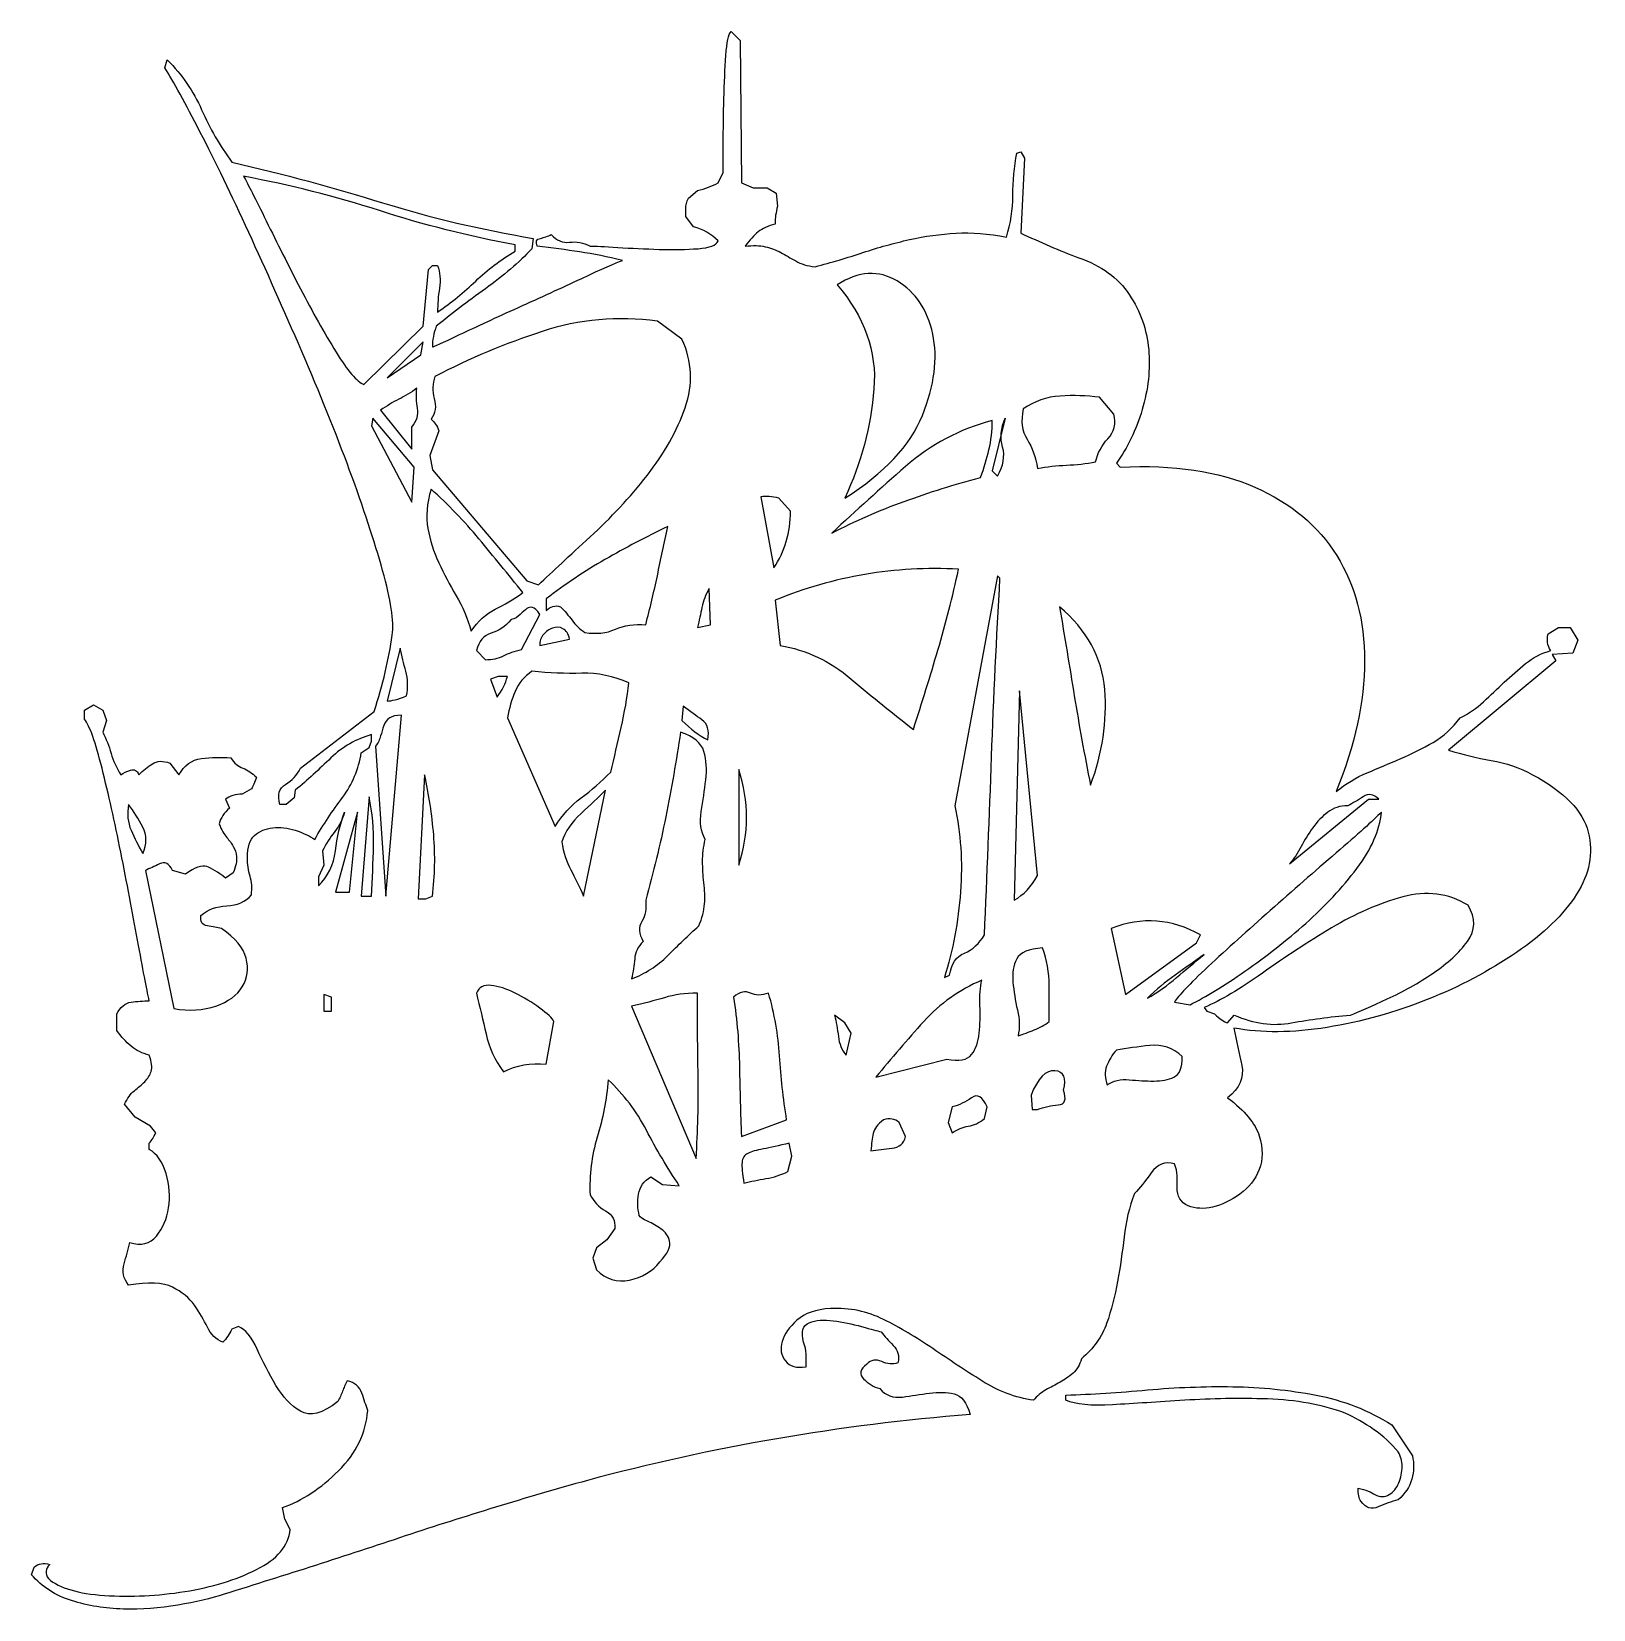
# Model space of a CAD drawing. Header units: centimetres. Extents: x -9.9 to 9.9, y -10 to 10.
import ezdxf

# ---------------------------------------------------------------- set-up
doc = ezdxf.new("R2010")
doc.units = ezdxf.units.CM
doc.header["$MEASUREMENT"] = 0
doc.layers.add('Camada 1', color=7, linetype='Continuous')

msp = doc.modelspace()

# ---------------------------------------------------------------- linework, layer by layer
at = {"layer": 'Camada 1'}
for points, knots in [([(9.73499, 2.28595), (9.73499, 2.28595), (9.63659, 2.4501), (9.63659, 2.4501), (9.63659, 2.4501), (9.63659, 2.4501), (9.48869, 2.45009), (9.48869, 2.45009), (9.48869, 2.45009), (9.48869, 2.45009), (9.35748, 2.36807), (9.35748, 2.36807), (9.35748, 2.36807), (9.33555, 2.2915), (9.34668, 2.22038), (9.39029, 2.15474), (9.39029, 2.15474), (9.26988, 2.12201), (9.16333, 2.06714), (9.07028, 1.99059), (9.07028, 1.99059), (8.97712, 1.91391), (8.88692, 1.83462), (8.79948, 1.75246), (8.79948, 1.75246), (8.71188, 1.67054), (8.62443, 1.58842), (8.53683, 1.5064), (8.53683, 1.5064), (8.44923, 1.42427), (8.35077, 1.35598), (8.24148, 1.30124), (8.24148, 1.30124), (8.14298, 1.16993), (8.02815, 1.06597), (7.89683, 0.9894), (7.89683, 0.9894), (7.76549, 0.91272), (7.62873, 0.84433), (7.48649, 0.78414), (7.48649, 0.78414), (7.34414, 0.72405), (7.20193, 0.66383), (7.05969, 0.60361), (7.05969, 0.60361), (6.91748, 0.54352), (6.78614, 0.46423), (6.66583, 0.36562), (6.66583, 0.36562), (6.90657, 0.95654), (7.02696, 1.5091), (7.02696, 2.02337), (7.02696, 2.02337), (7.02696, 2.53764), (6.90917, 2.98341), (6.67401, 3.361), (6.67401, 3.361), (6.43885, 3.73851), (6.09137, 4.02828), (5.63184, 4.23082), (5.63184, 4.23082), (5.17234, 4.43325), (4.60319, 4.518), (3.92477, 4.4853), (3.92477, 4.4853), (3.92477, 4.4853), (3.87569, 4.53449), (3.87569, 4.53449), (3.87569, 4.53449), (4.0178, 4.73147), (4.12734, 4.95843), (4.20388, 5.21563), (4.20388, 5.21563), (4.28045, 5.4727), (4.30783, 5.72715), (4.28601, 5.97869), (4.28601, 5.97869), (4.26408, 6.23055), (4.18192, 6.46296), (4.0396, 6.67642), (4.0396, 6.67642), (3.8976, 6.88965), (3.68413, 7.04562), (3.39957, 7.1441), (3.39957, 7.1441), (3.27937, 7.18784), (3.15626, 7.23702), (3.03026, 7.29168), (3.03026, 7.29168), (2.90461, 7.34666), (2.78137, 7.4013), (2.66117, 7.45593), (2.66117, 7.45593), (2.66117, 7.45593), (2.71025, 8.40798), (2.71025, 8.40798), (2.71025, 8.40798), (2.71025, 8.40798), (2.66117, 8.4899), (2.66117, 8.4899), (2.66117, 8.4899), (2.66117, 8.4899), (2.61177, 8.47352), (2.61177, 8.47352), (2.61177, 8.47352), (2.57907, 8.29837), (2.56258, 8.11784), (2.56258, 7.93176), (2.56258, 7.93176), (2.56258, 7.75682), (2.53522, 7.58174), (2.48056, 7.40669), (2.48056, 7.40669), (2.25074, 7.45053), (2.03741, 7.46688), (1.84032, 7.45588), (1.84032, 7.45588), (1.64347, 7.44495), (1.44657, 7.41759), (1.24961, 7.37386), (1.24961, 7.37386), (1.05263, 7.33002), (0.85562, 7.27525), (0.65877, 7.20961), (0.65877, 7.20961), (0.46192, 7.14405), (0.25935, 7.08385), (0.05147, 7.02922), (0.05147, 7.02922), (-0.04703, 7.04015), (-0.12916, 7.06467), (-0.1947, 7.10296), (-0.1947, 7.10296), (-0.26034, 7.14125), (-0.32318, 7.17681), (-0.38337, 7.20961), (-0.38337, 7.20961), (-0.44359, 7.24244), (-0.50923, 7.26721), (-0.58046, 7.28346), (-0.58046, 7.28346), (-0.65147, 7.30016), (-0.73622, 7.30275), (-0.8347, 7.29164), (-0.8347, 7.29164), (-0.78006, 7.36842), (-0.7254, 7.42864), (-0.67066, 7.47227), (-0.67066, 7.47227), (-0.61592, 7.51611), (-0.5448, 7.54884), (-0.45733, 7.57077), (-0.45733, 7.57077), (-0.45733, 7.61461), (-0.4546, 7.6529), (-0.44915, 7.68573), (-0.44915, 7.68573), (-0.44359, 7.71856), (-0.43539, 7.75685), (-0.42449, 7.80059), (-0.42449, 7.80059), (-0.42449, 7.80059), (-0.44097, 7.96474), (-0.44097, 7.96474), (-0.44097, 7.96474), (-0.44097, 7.96474), (-0.55572, 8.0303), (-0.55572, 8.0303), (-0.55572, 8.0303), (-0.55572, 8.0303), (-0.73622, 8.03029), (-0.73622, 8.03029), (-0.73622, 8.03029), (-0.73622, 8.03029), (-0.88402, 8.09593), (-0.88402, 8.09593), (-0.88402, 8.09593), (-0.88402, 8.09593), (-0.90048, 9.90147), (-0.90048, 9.90147), (-0.90048, 9.90147), (-0.90048, 9.90147), (-1.01527, 10.01638), (-1.01527, 10.01638), (-1.01527, 10.01638), (-1.0481, 9.98355), (-1.07001, 9.88234), (-1.08094, 9.71272), (-1.08094, 9.71272), (-1.09184, 9.54312), (-1.10015, 9.35987), (-1.1056, 9.16289), (-1.1056, 9.16289), (-1.11094, 8.9658), (-1.11378, 8.77438), (-1.11378, 8.58853), (-1.11378, 8.58853), (-1.11378, 8.41335), (-1.11378, 8.29296), (-1.11378, 8.22719), (-1.11378, 8.22719), (-1.11378, 8.22719), (-1.17942, 8.09598), (-1.17942, 8.09598), (-1.17942, 8.09598), (-1.25599, 8.05224), (-1.34357, 8.01941), (-1.44207, 7.9975), (-1.44207, 7.9975), (-1.44207, 7.9975), (-1.55693, 7.89913), (-1.55693, 7.89913), (-1.55693, 7.89913), (-1.57886, 7.85529), (-1.58966, 7.81153), (-1.58966, 7.76792), (-1.58966, 7.76792), (-1.58966, 7.73498), (-1.58966, 7.70214), (-1.58966, 7.66944), (-1.58966, 7.66944), (-1.58966, 7.66944), (-1.49116, 7.53813), (-1.49116, 7.53813), (-1.49116, 7.53813), (-1.37085, 7.5053), (-1.26703, 7.44508), (-1.17943, 7.3575), (-1.17943, 7.3575), (-1.20126, 7.30286), (-1.286, 7.27013), (-1.43377, 7.259), (-1.43377, 7.259), (-1.58146, 7.2481), (-1.74561, 7.24524), (-1.92611, 7.25072), (-1.92611, 7.25072), (-2.10674, 7.25628), (-2.28179, 7.26456), (-2.45139, 7.27538), (-2.45139, 7.27538), (-2.62088, 7.28639), (-2.73867, 7.29173), (-2.80424, 7.29173), (-2.80424, 7.29173), (-2.89182, 7.33568), (-2.97929, 7.35206), (-3.06687, 7.34115), (-3.06687, 7.34115), (-3.15434, 7.33012), (-3.23091, 7.36306), (-3.29669, 7.43963), (-3.29669, 7.43963), (-3.34043, 7.4177), (-3.38689, 7.40134), (-3.43618, 7.39044), (-3.43618, 7.39044), (-3.48537, 7.37941), (-3.49902, 7.3467), (-3.47708, 7.29172), (-3.47708, 7.29172), (-3.2911, 7.27013), (-3.11061, 7.24526), (-2.93556, 7.21798), (-2.93556, 7.21798), (-2.76049, 7.1906), (-2.57999, 7.15493), (-2.3939, 7.11119), (-2.3939, 7.11119), (-2.48148, 7.07836), (-2.6538, 7.00189), (-2.9109, 6.88148), (-2.9109, 6.88148), (-3.16808, 6.76117), (-3.43618, 6.63814), (-3.71518, 6.51228), (-3.71518, 6.51228), (-3.99418, 6.38642), (-4.24318, 6.27156), (-4.46199, 6.1675), (-4.46199, 6.1675), (-4.6808, 6.06355), (-4.79563, 6.01163), (-4.80653, 6.01163), (-4.80653, 6.01163), (-4.80653, 6.0991), (-4.79005, 6.18668), (-4.75734, 6.27426), (-4.75734, 6.27426), (-4.57139, 6.42751), (-4.36348, 6.5861), (-4.13369, 6.75025), (-4.13369, 6.75025), (-3.90387, 6.91429), (-3.70689, 7.08389), (-3.54285, 7.25896), (-3.54285, 7.25896), (-3.54285, 7.25896), (-3.52647, 7.39041), (-3.52647, 7.39041), (-3.52647, 7.39041), (-4.18298, 7.49979), (-4.82015, 7.6502), (-5.43835, 7.84163), (-5.43835, 7.84163), (-6.05658, 8.03316), (-6.69406, 8.20549), (-7.35057, 8.35863), (-7.35057, 8.35863), (-7.50371, 8.56662), (-7.6323, 8.78815), (-7.73612, 9.02332), (-7.73612, 9.02332), (-7.84018, 9.25859), (-7.98515, 9.4692), (-8.1711, 9.65528), (-8.1711, 9.65528), (-8.1711, 9.65528), (-8.20393, 9.55678), (-8.20393, 9.55678), (-8.20393, 9.55678), (-8.09452, 9.38173), (-7.94414, 9.10807), (-7.7526, 8.73615), (-7.7526, 8.73615), (-7.56117, 8.36409), (-7.35602, 7.94005), (-7.13723, 7.46417), (-7.13723, 7.46417), (-6.91834, 6.98818), (-6.69408, 6.48495), (-6.46416, 5.95419), (-6.46416, 5.95419), (-6.23458, 5.42367), (-6.03202, 4.9202), (-5.85697, 4.44435), (-5.85697, 4.44435), (-5.68179, 3.96826), (-5.54241, 3.54429), (-5.43835, 3.17239), (-5.43835, 3.17239), (-5.33453, 2.80025), (-5.29338, 2.5267), (-5.31532, 2.35173), (-5.31532, 2.35173), (-5.35916, 2.04513), (-5.43573, 1.72239), (-5.54503, 1.38341), (-5.54503, 1.38341), (-5.54503, 1.38341), (-6.48076, 0.66115), (-6.48076, 0.66115), (-6.48076, 0.66115), (-6.52439, 0.57357), (-6.58744, 0.50528), (-6.66943, 0.45599), (-6.66943, 0.45599), (-6.75145, 0.4068), (-6.77611, 0.32206), (-6.74317, 0.20165), (-6.74317, 0.20165), (-6.74317, 0.20165), (-6.66114, 0.20164), (-6.66114, 0.20164), (-6.66114, 0.20164), (-6.66114, 0.20164), (-6.56264, 0.28377), (-6.56264, 0.28377), (-6.56264, 0.28377), (-6.56264, 0.28377), (-6.54629, 0.38214), (-6.54629, 0.38214), (-6.54629, 0.38214), (-6.39304, 0.51345), (-6.24273, 0.65014), (-6.09483, 0.79235), (-6.09483, 0.79235), (-5.94725, 0.93467), (-5.77492, 1.03317), (-5.57794, 1.08792), (-5.57794, 1.08792), (-5.57794, 1.08792), (-5.57794, 1.00569), (-5.57794, 1.00569), (-5.57794, 1.00569), (-5.57794, 1.00569), (-5.61077, 0.92367), (-5.61077, 0.92367), (-5.61077, 0.92367), (-5.61077, 0.92367), (-5.70927, 0.85811), (-5.70927, 0.85811), (-5.70927, 0.85811), (-5.74197, 0.65012), (-5.8214, 0.46142), (-5.94726, 0.29193), (-5.94726, 0.29193), (-6.07302, 0.12231), (-6.1907, -0.05544), (-6.30011, -0.24166), (-6.30011, -0.24166), (-6.36575, -0.19782), (-6.4478, -0.15953), (-6.54628, -0.1268), (-6.54628, -0.1268), (-6.64465, -0.09399), (-6.74054, -0.08285), (-6.83346, -0.09399), (-6.83346, -0.09399), (-6.92649, -0.10489), (-7.00306, -0.13759), (-7.06328, -0.19247), (-7.06328, -0.19247), (-7.1235, -0.24711), (-7.15361, -0.34005), (-7.15361, -0.47137), (-7.15361, -0.47137), (-7.15361, -0.55887), (-7.14258, -0.63827), (-7.12078, -0.70936), (-7.12078, -0.70936), (-7.09895, -0.78048), (-7.0934, -0.85978), (-7.1043, -0.94735), (-7.1043, -0.94735), (-7.18087, -1.03472), (-7.2848, -1.08139), (-7.41624, -1.08676), (-7.41624, -1.08676), (-7.54755, -1.09221), (-7.65696, -1.13322), (-7.74432, -1.21), (-7.74432, -1.21), (-7.75546, -1.28657), (-7.72797, -1.33041), (-7.6624, -1.34131), (-7.6624, -1.34131), (-7.59676, -1.35211), (-7.53654, -1.36311), (-7.48177, -1.37401), (-7.48177, -1.37401), (-7.30672, -1.49445), (-7.20277, -1.6202), (-7.16993, -1.75152), (-7.16993, -1.75152), (-7.1372, -1.88286), (-7.15358, -2.00317), (-7.21912, -2.11257), (-7.21912, -2.11257), (-7.28476, -2.22219), (-7.397, -2.30418), (-7.5557, -2.35884), (-7.5557, -2.35884), (-7.71429, -2.41348), (-7.8922, -2.42448), (-8.08905, -2.39167), (-8.08905, -2.39167), (-8.08905, -2.39167), (-8.45018, -0.63542), (-8.45018, -0.63542), (-8.45018, -0.63542), (-8.39554, -0.61372), (-8.33532, -0.58623), (-8.26955, -0.5535), (-8.26955, -0.5535), (-8.20388, -0.52056), (-8.14924, -0.54792), (-8.10551, -0.63542), (-8.10551, -0.63542), (-8.10551, -0.63542), (-7.94126, -0.68471), (-7.94126, -0.68471), (-7.94126, -0.68471), (-7.82085, -0.59711), (-7.73076, -0.5644), (-7.67054, -0.58621), (-7.67054, -0.58621), (-7.61035, -0.60814), (-7.53105, -0.65733), (-7.43255, -0.7339), (-7.43255, -0.7339), (-7.43255, -0.7339), (-7.33418, -0.66834), (-7.33418, -0.66834), (-7.33418, -0.66834), (-7.30111, -0.58074), (-7.28761, -0.51234), (-7.29293, -0.46318), (-7.29293, -0.46318), (-7.29849, -0.41389), (-7.31224, -0.37013), (-7.33418, -0.33184), (-7.33418, -0.33184), (-7.35598, -0.29355), (-7.38326, -0.25527), (-7.4162, -0.21698), (-7.4162, -0.21698), (-7.44903, -0.17872), (-7.48176, -0.12112), (-7.5147, -0.04452), (-7.5147, -0.04452), (-7.49277, 0.03205), (-7.44906, 0.09769), (-7.38328, 0.15233), (-7.38328, 0.15233), (-7.38328, 0.15233), (-7.43257, 0.26719), (-7.43257, 0.26719), (-7.43257, 0.26719), (-7.37793, 0.31103), (-7.30671, 0.33297), (-7.21913, 0.33297), (-7.21913, 0.33297), (-7.21913, 0.33297), (-7.10427, 0.39861), (-7.10427, 0.39861), (-7.10427, 0.39861), (-7.08244, 0.43134), (-7.06053, 0.48063), (-7.03871, 0.54619), (-7.03871, 0.54619), (-7.09335, 0.60106), (-7.15071, 0.63924), (-7.21093, 0.66115), (-7.21093, 0.66115), (-7.27102, 0.68308), (-7.32306, 0.72671), (-7.3669, 0.79236), (-7.3669, 0.79236), (-7.48731, 0.80326), (-7.61034, 0.80064), (-7.7361, 0.78418), (-7.7361, 0.78418), (-7.86207, 0.7678), (-7.95764, 0.69943), (-8.02338, 0.57913), (-8.02338, 0.57913), (-8.02338, 0.57913), (-8.13824, 0.72669), (-8.13824, 0.72669), (-8.13824, 0.72669), (-8.22582, 0.75963), (-8.29966, 0.7568), (-8.35986, 0.71851), (-8.35986, 0.71851), (-8.42005, 0.68022), (-8.47744, 0.63376), (-8.53232, 0.57913), (-8.53232, 0.57913), (-8.55412, 0.63377), (-8.58958, 0.65298), (-8.63887, 0.63649), (-8.63887, 0.63649), (-8.68806, 0.62003), (-8.7292, 0.60106), (-8.76201, 0.57913), (-8.76201, 0.57913), (-8.81665, 0.6666), (-8.85766, 0.7568), (-8.88504, 0.84983), (-8.88504, 0.84983), (-8.91242, 0.94288), (-8.94796, 1.03319), (-8.99183, 1.12076), (-8.99183, 1.12076), (-8.99183, 1.12076), (-8.94254, 1.26845), (-8.94254, 1.26845), (-8.94254, 1.26845), (-8.94254, 1.26845), (-8.99183, 1.39976), (-8.99183, 1.39976), (-8.99183, 1.39976), (-8.99183, 1.39976), (-9.10669, 1.46532), (-9.10669, 1.46532), (-9.10669, 1.46532), (-9.10669, 1.46532), (-9.22155, 1.39976), (-9.22155, 1.39976), (-9.22155, 1.39976), (-9.22155, 1.39976), (-9.22155, 1.2848), (-9.22155, 1.2848), (-9.22155, 1.2848), (-9.15577, 1.19733), (-9.08217, 0.98945), (-9.00001, 0.66112), (-9.00001, 0.66112), (-8.91788, 0.33293), (-8.83859, -0.02264), (-8.76202, -0.40568), (-8.76202, -0.40568), (-8.68545, -0.78864), (-8.61412, -1.16054), (-8.54869, -1.5218), (-8.54869, -1.5218), (-8.48291, -1.88285), (-8.43383, -2.13989), (-8.40092, -2.29314), (-8.40092, -2.29314), (-8.47749, -2.29314), (-8.55417, -2.2987), (-8.63074, -2.30949), (-8.63074, -2.30949), (-8.70731, -2.32052), (-8.7675, -2.36982), (-8.81124, -2.45729), (-8.81124, -2.45729), (-8.81124, -2.45729), (-8.81124, -2.67062), (-8.81124, -2.67062), (-8.81124, -2.67062), (-8.7565, -2.74727), (-8.69628, -2.81283), (-8.63074, -2.86758), (-8.63074, -2.86758), (-8.5651, -2.92222), (-8.48853, -2.96053), (-8.40092, -2.98244), (-8.40092, -2.98244), (-8.36809, -3.06983), (-8.35991, -3.1382), (-8.37626, -3.18762), (-8.37626, -3.18762), (-8.39261, -3.23667), (-8.4201, -3.28054), (-8.45839, -3.31883), (-8.45839, -3.31883), (-8.49668, -3.35709), (-8.54052, -3.39548), (-8.5896, -3.43379), (-8.5896, -3.43379), (-8.63889, -3.47208), (-8.67993, -3.52954), (-8.71274, -3.60625), (-8.71274, -3.60625), (-8.71274, -3.60625), (-8.58143, -3.77016), (-8.58143, -3.77016), (-8.58143, -3.77016), (-8.58143, -3.77016), (-8.38445, -3.88502), (-8.38445, -3.88502), (-8.38445, -3.88502), (-8.38445, -3.88502), (-8.31889, -3.96715), (-8.31889, -3.96715), (-8.31889, -3.96715), (-8.34069, -4.02189), (-8.36808, -4.06576), (-8.40091, -4.09846), (-8.40091, -4.09846), (-8.40091, -4.09846), (-8.40091, -4.18059), (-8.40091, -4.18059), (-8.40091, -4.18059), (-8.30241, -4.23523), (-8.23129, -4.33667), (-8.18758, -4.48425), (-8.18758, -4.48425), (-8.14384, -4.63194), (-8.13284, -4.77691), (-8.15475, -4.9192), (-8.15475, -4.9192), (-8.17655, -5.06133), (-8.2286, -5.18175), (-8.31062, -5.28025), (-8.31062, -5.28025), (-8.39264, -5.37875), (-8.50488, -5.40611), (-8.64722, -5.36238), (-8.64722, -5.36238), (-8.66902, -5.44977), (-8.69368, -5.54007), (-8.72096, -5.633), (-8.72096, -5.633), (-8.74834, -5.72605), (-8.72924, -5.81636), (-8.6636, -5.90415), (-8.6636, -5.90415), (-8.41198, -5.86033), (-8.2259, -5.86848), (-8.10559, -5.9287), (-8.10559, -5.9287), (-7.98518, -5.98889), (-7.89226, -6.06549), (-7.82648, -6.15841), (-7.82648, -6.15841), (-7.76081, -6.25146), (-7.70607, -6.3446), (-7.66244, -6.43731), (-7.66244, -6.43731), (-7.6186, -6.53055), (-7.55303, -6.59339), (-7.46546, -6.62612), (-7.46546, -6.62612), (-7.42162, -6.5826), (-7.38333, -6.52785), (-7.3506, -6.46218), (-7.3506, -6.46218), (-7.3506, -6.46218), (-7.26847, -6.42913), (-7.26847, -6.42913), (-7.26847, -6.42913), (-7.18087, -6.46218), (-7.1016, -6.55772), (-7.03048, -6.71641), (-7.03048, -6.71641), (-6.95947, -6.87511), (-6.87996, -7.02835), (-6.79259, -7.17591), (-6.79259, -7.17591), (-6.70491, -7.3236), (-6.60095, -7.43311), (-6.48075, -7.50421), (-6.48075, -7.50421), (-6.36034, -7.57544), (-6.20154, -7.53435), (-6.00466, -7.3811), (-6.00466, -7.3811), (-5.98273, -7.33736), (-5.96365, -7.2935), (-5.9473, -7.24987), (-5.9473, -7.24987), (-5.93095, -7.20605), (-5.91163, -7.16221), (-5.88983, -7.11866), (-5.88983, -7.11866), (-5.79133, -7.14025), (-5.72841, -7.19229), (-5.70102, -7.27442), (-5.70102, -7.27442), (-5.67364, -7.35655), (-5.64911, -7.43029), (-5.62717, -7.49606), (-5.62717, -7.49606), (-5.6491, -7.78073), (-5.77214, -8.03496), (-5.99648, -8.25922), (-5.99648, -8.25922), (-6.22082, -8.48348), (-6.45884, -8.63943), (-6.71046, -8.72714), (-6.71046, -8.72714), (-6.71046, -8.72714), (-6.67763, -8.87483), (-6.67763, -8.87483), (-6.67763, -8.87483), (-6.67763, -8.87483), (-6.61199, -9.00604), (-6.61199, -9.00604), (-6.61199, -9.00604), (-6.63392, -9.21392), (-6.77614, -9.38344), (-7.03879, -9.51465), (-7.03879, -9.51465), (-7.3012, -9.6462), (-7.60497, -9.7391), (-7.94951, -9.79376), (-7.94951, -9.79376), (-8.29416, -9.8485), (-8.63348, -9.86509), (-8.96712, -9.84316), (-8.96712, -9.84316), (-9.30087, -9.82125), (-9.53886, -9.75024), (-9.6811, -9.62983), (-9.6811, -9.62983), (-9.72494, -9.56405), (-9.71939, -9.50384), (-9.66472, -9.4492), (-9.66472, -9.4492), (-9.74129, -9.42729), (-9.80693, -9.43809), (-9.8617, -9.4819), (-9.8617, -9.4819), (-9.8617, -9.4819), (-9.89445, -9.58032), (-9.89445, -9.58032), (-9.89445, -9.58032), (-9.76324, -9.73346), (-9.59351, -9.84308), (-9.38566, -9.90862), (-9.38566, -9.90862), (-9.17778, -9.9744), (-8.95899, -10.00996), (-8.72928, -10.0153), (-8.72928, -10.0153), (-8.49936, -10.02086), (-8.26965, -10.0045), (-8.03983, -9.96611), (-8.03983, -9.96611), (-7.81012, -9.92782), (-7.61316, -9.88136), (-7.44912, -9.8267), (-7.44912, -9.8267), (-6.6722, -9.58588), (-5.9062, -9.33971), (-5.15121, -9.08809), (-5.15121, -9.08809), (-4.39633, -8.83644), (-3.62488, -8.6011), (-2.83708, -8.38218), (-2.83708, -8.38218), (-1.25066, -7.95549), (0.36882, -7.67659), (2.02112, -7.54528), (2.02112, -7.54528), (1.97728, -7.39193), (1.90888, -7.30443), (1.81583, -7.28252), (1.81583, -7.28252), (1.72291, -7.26059), (1.61887, -7.25797), (1.50402, -7.27432), (1.50402, -7.27432), (1.38917, -7.29067), (1.27418, -7.30715), (1.15935, -7.32351), (1.15935, -7.32351), (1.04452, -7.33987), (0.94874, -7.30441), (0.87217, -7.21686), (0.87217, -7.21686), (0.7956, -7.19516), (0.7272, -7.15392), (0.66701, -7.09372), (0.66701, -7.09372), (0.60692, -7.03371), (0.62052, -6.97069), (0.70802, -6.90512), (0.70802, -6.90512), (0.76276, -6.85048), (0.82557, -6.83948), (0.89672, -6.87218), (0.89672, -6.87218), (0.96792, -6.90512), (1.03631, -6.91047), (1.10198, -6.88877), (1.10198, -6.88877), (1.12378, -6.80109), (1.10473, -6.72745), (1.04449, -6.66726), (1.04449, -6.66726), (0.9843, -6.60707), (0.93228, -6.54947), (0.88862, -6.4948), (0.88862, -6.4948), (0.84478, -6.4839), (0.76276, -6.46207), (0.64245, -6.42902), (0.64245, -6.42902), (0.52204, -6.39632), (0.40173, -6.37176), (0.28132, -6.35507), (0.28132, -6.35507), (0.16091, -6.33872), (0.0597, -6.34689), (-0.02242, -6.37994), (-0.02242, -6.37994), (-0.10434, -6.41288), (-0.1291, -6.4948), (-0.09616, -6.626), (-0.09616, -6.626), (-0.07423, -6.68098), (-0.06333, -6.73006), (-0.06333, -6.7739), (-0.06333, -6.7739), (-0.06333, -6.82854), (-0.06333, -6.8832), (-0.06333, -6.93794), (-0.06333, -6.93794), (-0.18374, -6.95985), (-0.27121, -6.93519), (-0.32598, -6.86399), (-0.32598, -6.86399), (-0.38072, -6.79287), (-0.39435, -6.71074), (-0.36699, -6.6178), (-0.36699, -6.6178), (-0.33961, -6.52488), (-0.27669, -6.43458), (-0.17818, -6.34689), (-0.17818, -6.34689), (-0.07968, -6.25952), (0.06243, -6.21034), (0.24851, -6.19931), (0.24851, -6.19931), (0.48912, -6.18841), (0.71357, -6.2349), (0.92148, -6.33872), (0.92148, -6.33872), (1.12926, -6.44278), (1.33714, -6.56602), (1.54502, -6.70816), (1.54502, -6.70816), (1.75301, -6.85048), (1.96092, -6.98703), (2.16878, -7.11858), (2.16878, -7.11858), (2.37666, -7.24979), (2.59547, -7.33173), (2.82518, -7.36464), (2.82518, -7.36464), (2.86902, -7.31003), (2.92104, -7.26616), (2.98123, -7.23343), (2.98123, -7.23343), (3.04145, -7.20038), (3.10156, -7.16768), (3.16162, -7.13493), (3.16162, -7.13493), (3.22184, -7.10188), (3.27661, -7.06362), (3.3259, -7.02007), (3.3259, -7.02007), (3.37495, -6.97625), (3.41065, -6.91601), (3.43255, -6.83947), (3.43255, -6.83947), (3.58569, -6.70816), (3.69234, -6.55764), (3.75256, -6.38812), (3.75256, -6.38812), (3.81265, -6.21852), (3.85924, -6.04051), (3.89205, -5.85467), (3.89205, -5.85467), (3.92478, -5.66861), (3.95224, -5.47981), (3.97418, -5.28838), (3.97418, -5.28838), (3.99609, -5.09687), (4.03964, -4.91362), (4.10539, -4.73858), (4.10539, -4.73858), (4.17103, -4.67283), (4.24218, -4.58533), (4.31872, -4.47603), (4.31872, -4.47603), (4.39537, -4.36641), (4.49387, -4.32813), (4.61418, -4.36117), (4.61418, -4.36117), (4.63601, -4.41581), (4.64701, -4.46491), (4.64701, -4.50875), (4.64701, -4.50875), (4.64701, -4.55259), (4.64701, -4.6018), (4.64701, -4.65641), (4.64701, -4.65641), (4.64701, -4.77685), (4.69347, -4.85601), (4.78642, -4.8943), (4.78642, -4.8943), (4.87958, -4.93259), (4.98351, -4.93814), (5.09836, -4.91076), (5.09836, -4.91076), (5.21319, -4.88351), (5.32807, -4.82884), (5.44287, -4.74674), (5.44287, -4.74674), (5.55786, -4.66461), (5.63996, -4.56076), (5.68917, -4.4348), (5.68917, -4.4348), (5.73846, -4.30891), (5.73846, -4.1668), (5.68917, -4.00811), (5.68917, -4.00811), (5.63998, -3.84941), (5.50592, -3.68799), (5.28716, -3.52405), (5.28716, -3.52405), (5.44027, -3.40364), (5.50049, -3.26674), (5.46766, -3.11363), (5.46766, -3.11363), (5.43472, -2.96049), (5.40202, -2.8019), (5.36916, -2.63775), (5.36916, -2.63775), (5.71926, -2.70339), (6.11322, -2.70059), (6.55092, -2.62957), (6.55092, -2.62957), (6.98862, -2.55845), (7.41248, -2.44087), (7.8228, -2.27672), (7.8228, -2.27672), (8.23322, -2.11247), (8.6106, -1.91286), (8.95538, -1.67757), (8.95538, -1.67757), (9.29992, -1.4423), (9.5544, -1.19616), (9.71854, -0.93896), (9.71854, -0.93896), (9.88269, -0.68186), (9.93179, -0.41934), (9.86634, -0.15127), (9.86634, -0.15127), (9.80059, 0.11683), (9.56519, 0.36038), (9.16043, 0.57917), (9.16043, 0.57917), (8.99639, 0.66664), (8.82134, 0.72673), (8.63526, 0.75967), (8.63526, 0.75967), (8.44918, 0.7924), (8.26857, 0.83624), (8.0936, 0.89088), (8.0936, 0.89088), (8.0936, 0.89088), (9.45589, 2.02348), (9.45589, 2.02348), (9.45589, 2.02348), (9.45589, 2.02348), (9.4066, 2.1055), (9.4066, 2.1055), (9.4066, 2.1055), (9.4066, 2.1055), (9.66923, 2.12206), (9.66923, 2.12206), (9.66923, 2.12206), (9.66923, 2.12206), (9.73499, 2.28595), (9.73499, 2.28595), (9.73499, 2.28595), (9.73499, 2.28595), (9.73499, 2.28595), (9.73499, 2.28595)], [0, 0, 0, 0, 0.00384615, 0.00384615, 0.00384615, 0.00384615, 0.00769231, 0.00769231, 0.00769231, 0.00769231, 0.01153846, 0.01153846, 0.01153846, 0.01153846, 0.01538462, 0.01538462, 0.01538462, 0.01538462, 0.01923077, 0.01923077, 0.01923077, 0.01923077, 0.02307692, 0.02307692, 0.02307692, 0.02307692, 0.02692308, 0.02692308, 0.02692308, 0.02692308, 0.03076923, 0.03076923, 0.03076923, 0.03076923, 0.03461538, 0.03461538, 0.03461538, 0.03461538, 0.03846154, 0.03846154, 0.03846154, 0.03846154, 0.04230769, 0.04230769, 0.04230769, 0.04230769, 0.04615385, 0.04615385, 0.04615385, 0.04615385, 0.05, 0.05, 0.05, 0.05, 0.05384615, 0.05384615, 0.05384615, 0.05384615, 0.05769231, 0.05769231, 0.05769231, 0.05769231, 0.06153846, 0.06153846, 0.06153846, 0.06153846, 0.06538462, 0.06538462, 0.06538462, 0.06538462, 0.06923077, 0.06923077, 0.06923077, 0.06923077, 0.07307692, 0.07307692, 0.07307692, 0.07307692, 0.07692308, 0.07692308, 0.07692308, 0.07692308, 0.08076923, 0.08076923, 0.08076923, 0.08076923, 0.08461538, 0.08461538, 0.08461538, 0.08461538, 0.08846154, 0.08846154, 0.08846154, 0.08846154, 0.09230769, 0.09230769, 0.09230769, 0.09230769, 0.09615385, 0.09615385, 0.09615385, 0.09615385, 0.1, 0.1, 0.1, 0.1, 0.10384615, 0.10384615, 0.10384615, 0.10384615, 0.10769231, 0.10769231, 0.10769231, 0.10769231, 0.11153846, 0.11153846, 0.11153846, 0.11153846, 0.11538462, 0.11538462, 0.11538462, 0.11538462, 0.11923077, 0.11923077, 0.11923077, 0.11923077, 0.12307692, 0.12307692, 0.12307692, 0.12307692, 0.12692308, 0.12692308, 0.12692308, 0.12692308, 0.13076923, 0.13076923, 0.13076923, 0.13076923, 0.13461538, 0.13461538, 0.13461538, 0.13461538, 0.13846154, 0.13846154, 0.13846154, 0.13846154, 0.14230769, 0.14230769, 0.14230769, 0.14230769, 0.14615385, 0.14615385, 0.14615385, 0.14615385, 0.15, 0.15, 0.15, 0.15, 0.15384615, 0.15384615, 0.15384615, 0.15384615, 0.15769231, 0.15769231, 0.15769231, 0.15769231, 0.16153846, 0.16153846, 0.16153846, 0.16153846, 0.16538462, 0.16538462, 0.16538462, 0.16538462, 0.16923077, 0.16923077, 0.16923077, 0.16923077, 0.17307692, 0.17307692, 0.17307692, 0.17307692, 0.17692308, 0.17692308, 0.17692308, 0.17692308, 0.18076923, 0.18076923, 0.18076923, 0.18076923, 0.18461538, 0.18461538, 0.18461538, 0.18461538, 0.18846154, 0.18846154, 0.18846154, 0.18846154, 0.19230769, 0.19230769, 0.19230769, 0.19230769, 0.19615385, 0.19615385, 0.19615385, 0.19615385, 0.2, 0.2, 0.2, 0.2, 0.20384615, 0.20384615, 0.20384615, 0.20384615, 0.20769231, 0.20769231, 0.20769231, 0.20769231, 0.21153846, 0.21153846, 0.21153846, 0.21153846, 0.21538462, 0.21538462, 0.21538462, 0.21538462, 0.21923077, 0.21923077, 0.21923077, 0.21923077, 0.22307692, 0.22307692, 0.22307692, 0.22307692, 0.22692308, 0.22692308, 0.22692308, 0.22692308, 0.23076923, 0.23076923, 0.23076923, 0.23076923, 0.23461538, 0.23461538, 0.23461538, 0.23461538, 0.23846154, 0.23846154, 0.23846154, 0.23846154, 0.24230769, 0.24230769, 0.24230769, 0.24230769, 0.24615385, 0.24615385, 0.24615385, 0.24615385, 0.25, 0.25, 0.25, 0.25, 0.25384615, 0.25384615, 0.25384615, 0.25384615, 0.25769231, 0.25769231, 0.25769231, 0.25769231, 0.26153846, 0.26153846, 0.26153846, 0.26153846, 0.26538462, 0.26538462, 0.26538462, 0.26538462, 0.26923077, 0.26923077, 0.26923077, 0.26923077, 0.27307692, 0.27307692, 0.27307692, 0.27307692, 0.27692308, 0.27692308, 0.27692308, 0.27692308, 0.28076923, 0.28076923, 0.28076923, 0.28076923, 0.28461538, 0.28461538, 0.28461538, 0.28461538, 0.28846154, 0.28846154, 0.28846154, 0.28846154, 0.29230769, 0.29230769, 0.29230769, 0.29230769, 0.29615385, 0.29615385, 0.29615385, 0.29615385, 0.3, 0.3, 0.3, 0.3, 0.30384615, 0.30384615, 0.30384615, 0.30384615, 0.30769231, 0.30769231, 0.30769231, 0.30769231, 0.31153846, 0.31153846, 0.31153846, 0.31153846, 0.31538462, 0.31538462, 0.31538462, 0.31538462, 0.31923077, 0.31923077, 0.31923077, 0.31923077, 0.32307692, 0.32307692, 0.32307692, 0.32307692, 0.32692308, 0.32692308, 0.32692308, 0.32692308, 0.33076923, 0.33076923, 0.33076923, 0.33076923, 0.33461538, 0.33461538, 0.33461538, 0.33461538, 0.33846154, 0.33846154, 0.33846154, 0.33846154, 0.34230769, 0.34230769, 0.34230769, 0.34230769, 0.34615385, 0.34615385, 0.34615385, 0.34615385, 0.35, 0.35, 0.35, 0.35, 0.35384615, 0.35384615, 0.35384615, 0.35384615, 0.35769231, 0.35769231, 0.35769231, 0.35769231, 0.36153846, 0.36153846, 0.36153846, 0.36153846, 0.36538462, 0.36538462, 0.36538462, 0.36538462, 0.36923077, 0.36923077, 0.36923077, 0.36923077, 0.37307692, 0.37307692, 0.37307692, 0.37307692, 0.37692308, 0.37692308, 0.37692308, 0.37692308, 0.38076923, 0.38076923, 0.38076923, 0.38076923, 0.38461538, 0.38461538, 0.38461538, 0.38461538, 0.38846154, 0.38846154, 0.38846154, 0.38846154, 0.39230769, 0.39230769, 0.39230769, 0.39230769, 0.39615385, 0.39615385, 0.39615385, 0.39615385, 0.4, 0.4, 0.4, 0.4, 0.40384615, 0.40384615, 0.40384615, 0.40384615, 0.40769231, 0.40769231, 0.40769231, 0.40769231, 0.41153846, 0.41153846, 0.41153846, 0.41153846, 0.41538462, 0.41538462, 0.41538462, 0.41538462, 0.41923077, 0.41923077, 0.41923077, 0.41923077, 0.42307692, 0.42307692, 0.42307692, 0.42307692, 0.42692308, 0.42692308, 0.42692308, 0.42692308, 0.43076923, 0.43076923, 0.43076923, 0.43076923, 0.43461538, 0.43461538, 0.43461538, 0.43461538, 0.43846154, 0.43846154, 0.43846154, 0.43846154, 0.44230769, 0.44230769, 0.44230769, 0.44230769, 0.44615385, 0.44615385, 0.44615385, 0.44615385, 0.45, 0.45, 0.45, 0.45, 0.45384615, 0.45384615, 0.45384615, 0.45384615, 0.45769231, 0.45769231, 0.45769231, 0.45769231, 0.46153846, 0.46153846, 0.46153846, 0.46153846, 0.46538462, 0.46538462, 0.46538462, 0.46538462, 0.46923077, 0.46923077, 0.46923077, 0.46923077, 0.47307692, 0.47307692, 0.47307692, 0.47307692, 0.47692308, 0.47692308, 0.47692308, 0.47692308, 0.48076923, 0.48076923, 0.48076923, 0.48076923, 0.48461538, 0.48461538, 0.48461538, 0.48461538, 0.48846154, 0.48846154, 0.48846154, 0.48846154, 0.49230769, 0.49230769, 0.49230769, 0.49230769, 0.49615385, 0.49615385, 0.49615385, 0.49615385, 0.5, 0.5, 0.5, 0.5, 0.50384615, 0.50384615, 0.50384615, 0.50384615, 0.50769231, 0.50769231, 0.50769231, 0.50769231, 0.51153846, 0.51153846, 0.51153846, 0.51153846, 0.51538462, 0.51538462, 0.51538462, 0.51538462, 0.51923077, 0.51923077, 0.51923077, 0.51923077, 0.52307692, 0.52307692, 0.52307692, 0.52307692, 0.52692308, 0.52692308, 0.52692308, 0.52692308, 0.53076923, 0.53076923, 0.53076923, 0.53076923, 0.53461538, 0.53461538, 0.53461538, 0.53461538, 0.53846154, 0.53846154, 0.53846154, 0.53846154, 0.54230769, 0.54230769, 0.54230769, 0.54230769, 0.54615385, 0.54615385, 0.54615385, 0.54615385, 0.55, 0.55, 0.55, 0.55, 0.55384615, 0.55384615, 0.55384615, 0.55384615, 0.55769231, 0.55769231, 0.55769231, 0.55769231, 0.56153846, 0.56153846, 0.56153846, 0.56153846, 0.56538462, 0.56538462, 0.56538462, 0.56538462, 0.56923077, 0.56923077, 0.56923077, 0.56923077, 0.57307692, 0.57307692, 0.57307692, 0.57307692, 0.57692308, 0.57692308, 0.57692308, 0.57692308, 0.58076923, 0.58076923, 0.58076923, 0.58076923, 0.58461538, 0.58461538, 0.58461538, 0.58461538, 0.58846154, 0.58846154, 0.58846154, 0.58846154, 0.59230769, 0.59230769, 0.59230769, 0.59230769, 0.59615385, 0.59615385, 0.59615385, 0.59615385, 0.6, 0.6, 0.6, 0.6, 0.60384615, 0.60384615, 0.60384615, 0.60384615, 0.60769231, 0.60769231, 0.60769231, 0.60769231, 0.61153846, 0.61153846, 0.61153846, 0.61153846, 0.61538462, 0.61538462, 0.61538462, 0.61538462, 0.61923077, 0.61923077, 0.61923077, 0.61923077, 0.62307692, 0.62307692, 0.62307692, 0.62307692, 0.62692308, 0.62692308, 0.62692308, 0.62692308, 0.63076923, 0.63076923, 0.63076923, 0.63076923, 0.63461538, 0.63461538, 0.63461538, 0.63461538, 0.63846154, 0.63846154, 0.63846154, 0.63846154, 0.64230769, 0.64230769, 0.64230769, 0.64230769, 0.64615385, 0.64615385, 0.64615385, 0.64615385, 0.65, 0.65, 0.65, 0.65, 0.65384615, 0.65384615, 0.65384615, 0.65384615, 0.65769231, 0.65769231, 0.65769231, 0.65769231, 0.66153846, 0.66153846, 0.66153846, 0.66153846, 0.66538462, 0.66538462, 0.66538462, 0.66538462, 0.66923077, 0.66923077, 0.66923077, 0.66923077, 0.67307692, 0.67307692, 0.67307692, 0.67307692, 0.67692308, 0.67692308, 0.67692308, 0.67692308, 0.68076923, 0.68076923, 0.68076923, 0.68076923, 0.68461538, 0.68461538, 0.68461538, 0.68461538, 0.68846154, 0.68846154, 0.68846154, 0.68846154, 0.69230769, 0.69230769, 0.69230769, 0.69230769, 0.69615385, 0.69615385, 0.69615385, 0.69615385, 0.7, 0.7, 0.7, 0.7, 0.70384615, 0.70384615, 0.70384615, 0.70384615, 0.70769231, 0.70769231, 0.70769231, 0.70769231, 0.71153846, 0.71153846, 0.71153846, 0.71153846, 0.71538462, 0.71538462, 0.71538462, 0.71538462, 0.71923077, 0.71923077, 0.71923077, 0.71923077, 0.72307692, 0.72307692, 0.72307692, 0.72307692, 0.72692308, 0.72692308, 0.72692308, 0.72692308, 0.73076923, 0.73076923, 0.73076923, 0.73076923, 0.73461538, 0.73461538, 0.73461538, 0.73461538, 0.73846154, 0.73846154, 0.73846154, 0.73846154, 0.74230769, 0.74230769, 0.74230769, 0.74230769, 0.74615385, 0.74615385, 0.74615385, 0.74615385, 0.75, 0.75, 0.75, 0.75, 0.75384615, 0.75384615, 0.75384615, 0.75384615, 0.75769231, 0.75769231, 0.75769231, 0.75769231, 0.76153846, 0.76153846, 0.76153846, 0.76153846, 0.76538462, 0.76538462, 0.76538462, 0.76538462, 0.76923077, 0.76923077, 0.76923077, 0.76923077, 0.77307692, 0.77307692, 0.77307692, 0.77307692, 0.77692308, 0.77692308, 0.77692308, 0.77692308, 0.78076923, 0.78076923, 0.78076923, 0.78076923, 0.78461538, 0.78461538, 0.78461538, 0.78461538, 0.78846154, 0.78846154, 0.78846154, 0.78846154, 0.79230769, 0.79230769, 0.79230769, 0.79230769, 0.79615385, 0.79615385, 0.79615385, 0.79615385, 0.8, 0.8, 0.8, 0.8, 0.80384615, 0.80384615, 0.80384615, 0.80384615, 0.80769231, 0.80769231, 0.80769231, 0.80769231, 0.81153846, 0.81153846, 0.81153846, 0.81153846, 0.81538462, 0.81538462, 0.81538462, 0.81538462, 0.81923077, 0.81923077, 0.81923077, 0.81923077, 0.82307692, 0.82307692, 0.82307692, 0.82307692, 0.82692308, 0.82692308, 0.82692308, 0.82692308, 0.83076923, 0.83076923, 0.83076923, 0.83076923, 0.83461538, 0.83461538, 0.83461538, 0.83461538, 0.83846154, 0.83846154, 0.83846154, 0.83846154, 0.84230769, 0.84230769, 0.84230769, 0.84230769, 0.84615385, 0.84615385, 0.84615385, 0.84615385, 0.85, 0.85, 0.85, 0.85, 0.85384615, 0.85384615, 0.85384615, 0.85384615, 0.85769231, 0.85769231, 0.85769231, 0.85769231, 0.86153846, 0.86153846, 0.86153846, 0.86153846, 0.86538462, 0.86538462, 0.86538462, 0.86538462, 0.86923077, 0.86923077, 0.86923077, 0.86923077, 0.87307692, 0.87307692, 0.87307692, 0.87307692, 0.87692308, 0.87692308, 0.87692308, 0.87692308, 0.88076923, 0.88076923, 0.88076923, 0.88076923, 0.88461538, 0.88461538, 0.88461538, 0.88461538, 0.88846154, 0.88846154, 0.88846154, 0.88846154, 0.89230769, 0.89230769, 0.89230769, 0.89230769, 0.89615385, 0.89615385, 0.89615385, 0.89615385, 0.9, 0.9, 0.9, 0.9, 0.90384615, 0.90384615, 0.90384615, 0.90384615, 0.90769231, 0.90769231, 0.90769231, 0.90769231, 0.91153846, 0.91153846, 0.91153846, 0.91153846, 0.91538462, 0.91538462, 0.91538462, 0.91538462, 0.91923077, 0.91923077, 0.91923077, 0.91923077, 0.92307692, 0.92307692, 0.92307692, 0.92307692, 0.92692308, 0.92692308, 0.92692308, 0.92692308, 0.93076923, 0.93076923, 0.93076923, 0.93076923, 0.93461538, 0.93461538, 0.93461538, 0.93461538, 0.93846154, 0.93846154, 0.93846154, 0.93846154, 0.94230769, 0.94230769, 0.94230769, 0.94230769, 0.94615385, 0.94615385, 0.94615385, 0.94615385, 0.95, 0.95, 0.95, 0.95, 0.95384615, 0.95384615, 0.95384615, 0.95384615, 0.95769231, 0.95769231, 0.95769231, 0.95769231, 0.96153846, 0.96153846, 0.96153846, 0.96153846, 0.96538462, 0.96538462, 0.96538462, 0.96538462, 0.96923077, 0.96923077, 0.96923077, 0.96923077, 0.97307692, 0.97307692, 0.97307692, 0.97307692, 0.97692308, 0.97692308, 0.97692308, 0.97692308, 0.98076923, 0.98076923, 0.98076923, 0.98076923, 0.98461538, 0.98461538, 0.98461538, 0.98461538, 0.98846154, 0.98846154, 0.98846154, 0.98846154, 0.99230769, 0.99230769, 0.99230769, 0.99230769, 1, 1, 1, 1]), ([(-3.7562, 7.22614), (-3.94218, 7.11663), (-4.10905, 6.99087), (-4.25671, 6.84876), (-4.25671, 6.84876), (-4.40451, 6.70641), (-4.56582, 6.5751), (-4.74098, 6.4548), (-4.74098, 6.4548), (-4.74098, 6.55328), (-4.7328, 6.65451), (-4.71632, 6.75846), (-4.71632, 6.75846), (-4.69984, 6.86228), (-4.70814, 6.95804), (-4.74098, 7.04564), (-4.74098, 7.04564), (-4.74098, 7.04564), (-4.80654, 7.04564), (-4.80654, 7.04564), (-4.80654, 7.04564), (-4.80654, 7.04564), (-4.85583, 6.99635), (-4.85583, 6.99635), (-4.85583, 6.99635), (-4.85583, 6.99635), (-4.92161, 6.2743), (-4.92161, 6.2743), (-4.92161, 6.2743), (-4.92161, 6.2743), (-5.67647, 5.53566), (-5.67647, 5.53566), (-5.67647, 5.53566), (-5.76394, 5.56849), (-5.88152, 5.70526), (-6.02942, 5.94598), (-6.02942, 5.94598), (-6.17698, 6.1867), (-6.3275, 6.4548), (-6.48075, 6.75026), (-6.48075, 6.75026), (-6.63389, 7.04564), (-6.77883, 7.3329), (-6.91562, 7.6119), (-6.91562, 7.6119), (-7.05241, 7.8909), (-7.14808, 8.07963), (-7.20282, 8.17811), (-7.20282, 8.17811), (-6.61198, 8.0686), (-6.03762, 7.92363), (-5.47964, 7.74313), (-5.47964, 7.74313), (-4.92163, 7.5626), (-4.34693, 7.41767), (-3.75622, 7.30837), (-3.75622, 7.30837), (-3.75622, 7.30837), (-3.75622, 7.22614), (-3.75622, 7.22614), (-3.75622, 7.22614), (-3.75622, 7.22614), (-3.7562, 7.22614), (-3.7562, 7.22614)], [0, 0, 0, 0, 0.05882353, 0.05882353, 0.05882353, 0.05882353, 0.11764706, 0.11764706, 0.11764706, 0.11764706, 0.17647059, 0.17647059, 0.17647059, 0.17647059, 0.23529412, 0.23529412, 0.23529412, 0.23529412, 0.29411765, 0.29411765, 0.29411765, 0.29411765, 0.35294118, 0.35294118, 0.35294118, 0.35294118, 0.41176471, 0.41176471, 0.41176471, 0.41176471, 0.47058824, 0.47058824, 0.47058824, 0.47058824, 0.52941176, 0.52941176, 0.52941176, 0.52941176, 0.58823529, 0.58823529, 0.58823529, 0.58823529, 0.64705882, 0.64705882, 0.64705882, 0.64705882, 0.70588235, 0.70588235, 0.70588235, 0.70588235, 0.76470588, 0.76470588, 0.76470588, 0.76470588, 0.82352941, 0.82352941, 0.82352941, 0.82352941, 0.88235294, 0.88235294, 0.88235294, 0.88235294, 1, 1, 1, 1]), ([(0.42904, 4.09136), (0.63703, 4.53996), (0.76006, 5.00221), (0.79835, 5.47831), (0.79835, 5.47831), (0.83664, 5.95416), (0.6808, 6.39459), (0.33054, 6.79948), (0.33054, 6.79948), (0.6042, 6.97442), (0.85844, 6.99091), (1.0937, 6.84877), (1.0937, 6.84877), (1.32899, 6.70642), (1.47949, 6.48219), (1.54505, 6.1757), (1.54505, 6.1757), (1.61069, 5.86942), (1.56696, 5.52477), (1.41371, 5.14171), (1.41371, 5.14171), (1.26057, 4.75877), (0.93227, 4.40878), (0.42904, 4.09136), (0.42904, 4.09136), (0.42904, 4.09136), (0.42904, 4.09136), (0.42904, 4.09136)], [0, 0, 0, 0, 0.125, 0.125, 0.125, 0.125, 0.25, 0.25, 0.25, 0.25, 0.375, 0.375, 0.375, 0.375, 0.5, 0.5, 0.5, 0.5, 0.625, 0.625, 0.625, 0.625, 0.75, 0.75, 0.75, 0.75, 1, 1, 1, 1]), ([(-1.63895, 6.11015), (-1.50764, 5.82559), (-1.49398, 5.53569), (-1.59794, 5.24023), (-1.59794, 5.24023), (-1.70189, 4.94485), (-1.86332, 4.65767), (-2.0821, 4.37867), (-2.0821, 4.37867), (-2.30088, 4.09956), (-2.54173, 3.83963), (-2.80425, 3.59892), (-2.80425, 3.59892), (-3.06688, 3.3582), (-3.28569, 3.15598), (-3.46073, 2.99173), (-3.46073, 2.99173), (-3.46073, 2.99173), (-3.60842, 3.04081), (-3.60842, 3.04081), (-3.60842, 3.04081), (-3.60842, 3.04081), (-4.80656, 4.45249), (-4.80656, 4.45249), (-4.80656, 4.45249), (-4.80656, 4.45249), (-4.8395, 4.63299), (-4.8395, 4.63299), (-4.8395, 4.63299), (-4.8395, 4.63299), (-4.72454, 4.94483), (-4.72454, 4.94483), (-4.72454, 4.94483), (-4.74647, 5.0105), (-4.77928, 5.05958), (-4.82315, 5.09252), (-4.82315, 5.09252), (-4.7683, 5.16909), (-4.75465, 5.25667), (-4.78193, 5.35528), (-4.78193, 5.35528), (-4.80942, 5.45368), (-4.80659, 5.54671), (-4.77375, 5.63428), (-4.77375, 5.63428), (-4.33616, 5.86389), (-3.8821, 6.05529), (-3.41157, 6.20853), (-3.41157, 6.20853), (-2.94103, 6.36188), (-2.45404, 6.40562), (-1.9507, 6.33998), (-1.9507, 6.33998), (-1.9507, 6.33998), (-1.63895, 6.11015), (-1.63895, 6.11015), (-1.63895, 6.11015), (-1.63895, 6.11015), (-1.63895, 6.11015), (-1.63895, 6.11015)], [0, 0, 0, 0, 0.0625, 0.0625, 0.0625, 0.0625, 0.125, 0.125, 0.125, 0.125, 0.1875, 0.1875, 0.1875, 0.1875, 0.25, 0.25, 0.25, 0.25, 0.3125, 0.3125, 0.3125, 0.3125, 0.375, 0.375, 0.375, 0.375, 0.4375, 0.4375, 0.4375, 0.4375, 0.5, 0.5, 0.5, 0.5, 0.5625, 0.5625, 0.5625, 0.5625, 0.625, 0.625, 0.625, 0.625, 0.6875, 0.6875, 0.6875, 0.6875, 0.75, 0.75, 0.75, 0.75, 0.8125, 0.8125, 0.8125, 0.8125, 0.875, 0.875, 0.875, 0.875, 1, 1, 1, 1]), ([(-4.92163, 6.07721), (-4.92163, 6.07721), (-4.95433, 5.91306), (-4.95433, 5.91306), (-4.95433, 5.91306), (-4.95433, 5.91306), (-5.38113, 5.61768), (-5.38113, 5.61768), (-5.38113, 5.61768), (-5.38113, 5.61768), (-4.92163, 6.07721), (-4.92163, 6.07721), (-4.92163, 6.07721), (-4.92163, 6.07721), (-4.92163, 6.07721), (-4.92163, 6.07721)], [0, 0, 0, 0, 0.2, 0.2, 0.2, 0.2, 0.4, 0.4, 0.4, 0.4, 0.6, 0.6, 0.6, 0.6, 1, 1, 1, 1]), ([(-5.00344, 5.48651), (-5.01455, 5.39891), (-5.01183, 5.31419), (-4.99524, 5.23217), (-4.99524, 5.23217), (-4.97889, 5.15004), (-5.00344, 5.07064), (-5.06919, 4.99397), (-5.06919, 4.99397), (-5.06919, 4.99397), (-5.06919, 4.71518), (-5.06919, 4.71518), (-5.06919, 4.71518), (-5.06919, 4.71518), (-5.46305, 5.20741), (-5.46305, 5.20741), (-5.46305, 5.20741), (-5.38648, 5.26215), (-5.30991, 5.30875), (-5.23334, 5.34703), (-5.23334, 5.34703), (-5.15666, 5.38538), (-5.08012, 5.43184), (-5.00344, 5.48651), (-5.00344, 5.48651), (-5.00344, 5.48651), (-5.00344, 5.48651), (-5.00344, 5.48651)], [0, 0, 0, 0, 0.125, 0.125, 0.125, 0.125, 0.25, 0.25, 0.25, 0.25, 0.375, 0.375, 0.375, 0.375, 0.5, 0.5, 0.5, 0.5, 0.625, 0.625, 0.625, 0.625, 0.75, 0.75, 0.75, 0.75, 1, 1, 1, 1]), ([(3.8429, 5.15808), (3.87573, 5.03777), (3.851, 4.93395), (3.76895, 4.84637), (3.76895, 4.84637), (3.68693, 4.75877), (3.63502, 4.66029), (3.61308, 4.55099), (3.61308, 4.55099), (3.49277, 4.52906), (3.36953, 4.51532), (3.24377, 4.50987), (3.24377, 4.50987), (3.11801, 4.50453), (2.99488, 4.49079), (2.87457, 4.46886), (2.87457, 4.46886), (2.85266, 4.61107), (2.80882, 4.73421), (2.74315, 4.83817), (2.74315, 4.83817), (2.67756, 4.94212), (2.66121, 5.07061), (2.69396, 5.22385), (2.69396, 5.22385), (2.83628, 5.32235), (2.99204, 5.37699), (3.16164, 5.388), (3.16164, 5.388), (3.33126, 5.3989), (3.49824, 5.39356), (3.66228, 5.37165), (3.66228, 5.37165), (3.66228, 5.37165), (3.8429, 5.15808), (3.8429, 5.15808), (3.8429, 5.15808), (3.8429, 5.15808), (3.8429, 5.15808), (3.8429, 5.15808)], [0, 0, 0, 0, 0.09090909, 0.09090909, 0.09090909, 0.09090909, 0.18181818, 0.18181818, 0.18181818, 0.18181818, 0.27272727, 0.27272727, 0.27272727, 0.27272727, 0.36363636, 0.36363636, 0.36363636, 0.36363636, 0.45454545, 0.45454545, 0.45454545, 0.45454545, 0.54545455, 0.54545455, 0.54545455, 0.54545455, 0.63636364, 0.63636364, 0.63636364, 0.63636364, 0.72727273, 0.72727273, 0.72727273, 0.72727273, 0.81818182, 0.81818182, 0.81818182, 0.81818182, 1, 1, 1, 1]), ([(-5.03636, 4.48535), (-5.03636, 4.48535), (-5.06919, 4.04209), (-5.06919, 4.04209), (-5.06919, 4.04209), (-5.06919, 4.04209), (-5.57801, 5.01054), (-5.57801, 5.01054), (-5.57801, 5.01054), (-5.57801, 5.01054), (-5.56163, 5.10891), (-5.56163, 5.10891), (-5.56163, 5.10891), (-5.56163, 5.10891), (-5.03636, 4.48535), (-5.03636, 4.48535), (-5.03636, 4.48535), (-5.03636, 4.48535), (-5.03636, 4.48535), (-5.03636, 4.48535)], [0, 0, 0, 0, 0.16666667, 0.16666667, 0.16666667, 0.16666667, 0.33333333, 0.33333333, 0.33333333, 0.33333333, 0.5, 0.5, 0.5, 0.5, 0.66666667, 0.66666667, 0.66666667, 0.66666667, 1, 1, 1, 1]), ([(2.30012, 5.07606), (2.30012, 4.94485), (2.28647, 4.82172), (2.25898, 4.70675), (2.25898, 4.70675), (2.23173, 4.59189), (2.19617, 4.47442), (2.15233, 4.35401), (2.15233, 4.35401), (1.82403, 4.26654), (1.50138, 4.1651), (1.18388, 4.05024), (1.18388, 4.05024), (0.86672, 3.93538), (0.56034, 3.80135), (0.26498, 3.64821), (0.26498, 3.64821), (0.57124, 3.93266), (0.88318, 4.2145), (1.20047, 4.4935), (1.20047, 4.4935), (1.51776, 4.7725), (1.88424, 4.96668), (2.30012, 5.07606), (2.30012, 5.07606), (2.30012, 5.07606), (2.30012, 5.07606), (2.30012, 5.07606)], [0, 0, 0, 0, 0.125, 0.125, 0.125, 0.125, 0.25, 0.25, 0.25, 0.25, 0.375, 0.375, 0.375, 0.375, 0.5, 0.5, 0.5, 0.5, 0.625, 0.625, 0.625, 0.625, 0.75, 0.75, 0.75, 0.75, 1, 1, 1, 1]), ([(2.46418, 5.10889), (2.40954, 4.97758), (2.39859, 4.85455), (2.43145, 4.73969), (2.43145, 4.73969), (2.46418, 4.62483), (2.44225, 4.5017), (2.3657, 4.37049), (2.3657, 4.37049), (2.3657, 4.37049), (2.30014, 4.43613), (2.30014, 4.43613), (2.30014, 4.43613), (2.30014, 4.43613), (2.46418, 5.10889), (2.46418, 5.10889), (2.46418, 5.10889), (2.46418, 5.10889), (2.46418, 5.10889), (2.46418, 5.10889)], [0, 0, 0, 0, 0.16666667, 0.16666667, 0.16666667, 0.16666667, 0.33333333, 0.33333333, 0.33333333, 0.33333333, 0.5, 0.5, 0.5, 0.5, 0.66666667, 0.66666667, 0.66666667, 0.66666667, 1, 1, 1, 1]), ([(-3.65772, 2.89324), (-3.77813, 2.80566), (-3.89561, 2.73454), (-4.01054, 2.6798), (-4.01054, 2.6798), (-4.1254, 2.62516), (-4.22663, 2.53222), (-4.3142, 2.4008), (-4.3142, 2.4008), (-4.35804, 2.56495), (-4.42088, 2.71547), (-4.50301, 2.85213), (-4.50301, 2.85213), (-4.58503, 2.98889), (-4.65888, 3.12851), (-4.72455, 3.27086), (-4.72455, 3.27086), (-4.79011, 3.41307), (-4.83668, 3.55793), (-4.86404, 3.70573), (-4.86404, 3.70573), (-4.89153, 3.85342), (-4.8778, 4.02019), (-4.82314, 4.20637), (-4.82314, 4.20637), (-4.60414, 4.00928), (-4.40182, 3.79865), (-4.21574, 3.57441), (-4.21574, 3.57441), (-4.02975, 3.35002), (-3.8438, 3.12293), (-3.65772, 2.89324), (-3.65772, 2.89324), (-3.65772, 2.89324), (-3.65772, 2.89324), (-3.65772, 2.89324)], [0, 0, 0, 0, 0.1, 0.1, 0.1, 0.1, 0.2, 0.2, 0.2, 0.2, 0.3, 0.3, 0.3, 0.3, 0.4, 0.4, 0.4, 0.4, 0.5, 0.5, 0.5, 0.5, 0.6, 0.6, 0.6, 0.6, 0.7, 0.7, 0.7, 0.7, 0.8, 0.8, 0.8, 0.8, 1, 1, 1, 1]), ([(-0.26031, 3.92721), (-0.26031, 3.65366), (-0.33143, 3.41305), (-0.47364, 3.20506), (-0.47364, 3.20506), (-0.47364, 3.20506), (-0.63768, 4.10784), (-0.63768, 4.10784), (-0.63768, 4.10784), (-0.57225, 4.11864), (-0.49557, 4.1134), (-0.40797, 4.09136), (-0.40797, 4.09136), (-0.40797, 4.09136), (-0.26031, 3.92721), (-0.26031, 3.92721), (-0.26031, 3.92721), (-0.26031, 3.92721), (-0.26031, 3.92721), (-0.26031, 3.92721)], [0, 0, 0, 0, 0.16666667, 0.16666667, 0.16666667, 0.16666667, 0.33333333, 0.33333333, 0.33333333, 0.33333333, 0.5, 0.5, 0.5, 0.5, 0.66666667, 0.66666667, 0.66666667, 0.66666667, 1, 1, 1, 1]), ([(-1.81945, 3.73025), (-1.86329, 3.52237), (-1.90713, 3.31459), (-1.95066, 3.10671), (-1.95066, 3.10671), (-1.9945, 2.89862), (-2.04379, 2.69084), (-2.09856, 2.48293), (-2.09856, 2.48293), (-2.24067, 2.49396), (-2.36926, 2.47475), (-2.48411, 2.42557), (-2.48411, 2.42557), (-2.59897, 2.37628), (-2.72766, 2.36255), (-2.8699, 2.38445), (-2.8699, 2.38445), (-2.93557, 2.42829), (-2.99021, 2.4802), (-3.03394, 2.54042), (-3.03394, 2.54042), (-3.07778, 2.60064), (-3.1271, 2.65811), (-3.18184, 2.71277), (-3.18184, 2.71277), (-3.24727, 2.73457), (-3.30749, 2.71822), (-3.36223, 2.66348), (-3.36223, 2.66348), (-3.36223, 2.66348), (-3.36223, 2.81117), (-3.36223, 2.81117), (-3.36223, 2.81117), (-3.12162, 2.99725), (-2.87262, 3.16423), (-2.61552, 3.31179), (-2.61552, 3.31179), (-2.35848, 3.45953), (-2.093, 3.59892), (-1.81945, 3.73025), (-1.81945, 3.73025), (-1.81945, 3.73025), (-1.81945, 3.73025), (-1.81945, 3.73025)], [0, 0, 0, 0, 0.08333333, 0.08333333, 0.08333333, 0.08333333, 0.16666667, 0.16666667, 0.16666667, 0.16666667, 0.25, 0.25, 0.25, 0.25, 0.33333333, 0.33333333, 0.33333333, 0.33333333, 0.41666667, 0.41666667, 0.41666667, 0.41666667, 0.5, 0.5, 0.5, 0.5, 0.58333333, 0.58333333, 0.58333333, 0.58333333, 0.66666667, 0.66666667, 0.66666667, 0.66666667, 0.75, 0.75, 0.75, 0.75, 0.83333333, 0.83333333, 0.83333333, 0.83333333, 1, 1, 1, 1]), ([(1.87334, 3.18871), (1.79677, 2.83859), (1.70919, 2.49656), (1.61069, 2.16289), (1.61069, 2.16289), (1.51219, 1.82914), (1.40839, 1.49265), (1.29885, 1.15356), (1.29885, 1.15356), (1.04713, 1.35041), (0.78458, 1.56377), (0.51105, 1.79356), (0.51105, 1.79356), (0.2375, 2.02338), (-0.06331, 2.16562), (-0.3916, 2.22036), (-0.3916, 2.22036), (-0.3916, 2.22036), (-0.45724, 2.79472), (-0.45724, 2.79472), (-0.45724, 2.79472), (-0.08521, 2.94786), (0.29513, 3.05737), (0.68351, 3.12291), (0.68351, 3.12291), (1.07189, 3.18871), (1.46848, 3.21064), (1.87334, 3.18871), (1.87334, 3.18871), (1.87334, 3.18871), (1.87334, 3.18871), (1.87334, 3.18871)], [0, 0, 0, 0, 0.11111111, 0.11111111, 0.11111111, 0.11111111, 0.22222222, 0.22222222, 0.22222222, 0.22222222, 0.33333333, 0.33333333, 0.33333333, 0.33333333, 0.44444444, 0.44444444, 0.44444444, 0.44444444, 0.55555556, 0.55555556, 0.55555556, 0.55555556, 0.66666667, 0.66666667, 0.66666667, 0.66666667, 0.77777778, 0.77777778, 0.77777778, 0.77777778, 1, 1, 1, 1]), ([(2.39859, 3.07385), (2.35488, 2.31886), (2.31919, 1.56377), (2.29194, 0.8088), (2.29194, 0.8088), (2.26458, 0.05392), (2.23447, -0.70104), (2.20174, -1.45614), (2.20174, -1.45614), (2.13599, -1.56555), (2.05124, -1.64209), (1.94718, -1.68585), (1.94718, -1.68585), (1.84333, -1.72969), (1.78039, -1.82261), (1.75848, -1.96485), (1.75848, -1.96485), (1.75848, -1.96485), (1.69284, -1.99768), (1.69284, -1.99768), (1.69284, -1.99768), (1.80211, -1.64756), (1.87061, -1.28381), (1.898, -0.90619), (1.898, -0.90619), (1.92525, -0.52871), (1.90073, -0.16507), (1.82405, 0.18527), (1.82405, 0.18527), (1.82405, 0.18527), (2.36571, 3.10672), (2.36571, 3.10672), (2.36571, 3.10672), (2.36571, 3.10672), (2.39859, 3.07385), (2.39859, 3.07385), (2.39859, 3.07385), (2.39859, 3.07385), (2.39859, 3.07385), (2.39859, 3.07385)], [0, 0, 0, 0, 0.09090909, 0.09090909, 0.09090909, 0.09090909, 0.18181818, 0.18181818, 0.18181818, 0.18181818, 0.27272727, 0.27272727, 0.27272727, 0.27272727, 0.36363636, 0.36363636, 0.36363636, 0.36363636, 0.45454545, 0.45454545, 0.45454545, 0.45454545, 0.54545455, 0.54545455, 0.54545455, 0.54545455, 0.63636364, 0.63636364, 0.63636364, 0.63636364, 0.72727273, 0.72727273, 0.72727273, 0.72727273, 0.81818182, 0.81818182, 0.81818182, 0.81818182, 1, 1, 1, 1]), ([(-1.27782, 2.48293), (-1.27782, 2.48293), (-1.44207, 2.4501), (-1.44207, 2.4501), (-1.44207, 2.4501), (-1.42014, 2.53768), (-1.40085, 2.62242), (-1.38447, 2.70455), (-1.38447, 2.70455), (-1.36812, 2.78657), (-1.33801, 2.86587), (-1.29427, 2.94244), (-1.29427, 2.94244), (-1.29427, 2.94244), (-1.27782, 2.48293), (-1.27782, 2.48293), (-1.27782, 2.48293), (-1.27782, 2.48293), (-1.27782, 2.48293), (-1.27782, 2.48293)], [0, 0, 0, 0, 0.16666667, 0.16666667, 0.16666667, 0.16666667, 0.33333333, 0.33333333, 0.33333333, 0.33333333, 0.5, 0.5, 0.5, 0.5, 0.66666667, 0.66666667, 0.66666667, 0.66666667, 1, 1, 1, 1]), ([(-3.44439, 2.61424), (-3.44439, 2.61424), (-3.6741, 2.1712), (-3.6741, 2.1712), (-3.6741, 2.1712), (-3.76168, 2.14927), (-3.83835, 2.12201), (-3.90392, 2.08907), (-3.90392, 2.08907), (-3.96959, 2.05634), (-4.04616, 2.03988), (-4.13374, 2.03988), (-4.13374, 2.03988), (-4.13374, 2.03988), (-4.2486, 2.15474), (-4.2486, 2.15474), (-4.2486, 2.15474), (-4.21577, 2.27515), (-4.15295, 2.349), (-4.0599, 2.37625), (-4.0599, 2.37625), (-3.96687, 2.40363), (-3.88213, 2.461), (-3.80556, 2.5486), (-3.80556, 2.5486), (-3.76172, 2.55961), (-3.72343, 2.58143), (-3.69049, 2.61424), (-3.69049, 2.61424), (-3.65779, 2.64707), (-3.6304, 2.6716), (-3.60847, 2.68809), (-3.60847, 2.68809), (-3.58654, 2.70455), (-3.56201, 2.70989), (-3.53473, 2.70455), (-3.53473, 2.70455), (-3.5072, 2.69899), (-3.47711, 2.66888), (-3.44439, 2.61424), (-3.44439, 2.61424), (-3.44439, 2.61424), (-3.44439, 2.61424), (-3.44439, 2.61424)], [0, 0, 0, 0, 0.08333333, 0.08333333, 0.08333333, 0.08333333, 0.16666667, 0.16666667, 0.16666667, 0.16666667, 0.25, 0.25, 0.25, 0.25, 0.33333333, 0.33333333, 0.33333333, 0.33333333, 0.41666667, 0.41666667, 0.41666667, 0.41666667, 0.5, 0.5, 0.5, 0.5, 0.58333333, 0.58333333, 0.58333333, 0.58333333, 0.66666667, 0.66666667, 0.66666667, 0.66666667, 0.75, 0.75, 0.75, 0.75, 0.83333333, 0.83333333, 0.83333333, 0.83333333, 1, 1, 1, 1]), ([(3.54744, 0.44778), (3.47087, 0.83061), (3.40247, 1.20822), (3.34228, 1.58025), (3.34228, 1.58025), (3.28209, 1.95217), (3.21925, 2.32979), (3.15347, 2.71272), (3.15347, 2.71272), (3.50357, 2.41734), (3.69513, 2.06714), (3.72793, 1.66238), (3.72793, 1.66238), (3.7608, 1.25751), (3.70058, 0.85254), (3.54744, 0.44778), (3.54744, 0.44778), (3.54744, 0.44778), (3.54744, 0.44778), (3.54744, 0.44778)], [0, 0, 0, 0, 0.16666667, 0.16666667, 0.16666667, 0.16666667, 0.33333333, 0.33333333, 0.33333333, 0.33333333, 0.5, 0.5, 0.5, 0.5, 0.66666667, 0.66666667, 0.66666667, 0.66666667, 1, 1, 1, 1]), ([(-3.06688, 2.3024), (-3.06688, 2.3024), (-3.44439, 2.22038), (-3.44439, 2.22038), (-3.44439, 2.22038), (-3.44439, 2.27512), (-3.42791, 2.32161), (-3.3952, 2.35987), (-3.3952, 2.35987), (-3.36226, 2.39816), (-3.32397, 2.42551), (-3.28024, 2.44189), (-3.28024, 2.44189), (-3.2365, 2.45824), (-3.19266, 2.45565), (-3.14893, 2.43371), (-3.14893, 2.43371), (-3.10527, 2.41181), (-3.07781, 2.36807), (-3.06688, 2.3024), (-3.06688, 2.3024), (-3.06688, 2.3024), (-3.06688, 2.3024), (-3.06688, 2.3024)], [0, 0, 0, 0, 0.14285714, 0.14285714, 0.14285714, 0.14285714, 0.28571429, 0.28571429, 0.28571429, 0.28571429, 0.42857143, 0.42857143, 0.42857143, 0.42857143, 0.57142857, 0.57142857, 0.57142857, 0.57142857, 0.71428571, 0.71428571, 0.71428571, 0.71428571, 1, 1, 1, 1]), ([(-5.13486, 1.58025), (-5.24427, 1.53651), (-5.32629, 1.51458), (-5.38113, 1.51458), (-5.38113, 1.51458), (-5.38113, 1.51458), (-5.21688, 2.18755), (-5.21688, 2.18755), (-5.21688, 2.18755), (-5.19505, 2.08905), (-5.17042, 1.99057), (-5.14303, 1.89209), (-5.14303, 1.89209), (-5.11564, 1.79361), (-5.11293, 1.68966), (-5.13486, 1.58025), (-5.13486, 1.58025), (-5.13486, 1.58025), (-5.13486, 1.58025), (-5.13486, 1.58025)], [0, 0, 0, 0, 0.16666667, 0.16666667, 0.16666667, 0.16666667, 0.33333333, 0.33333333, 0.33333333, 0.33333333, 0.5, 0.5, 0.5, 0.5, 0.66666667, 0.66666667, 0.66666667, 0.66666667, 1, 1, 1, 1]), ([(-3.8547, 1.82631), (-3.87663, 1.73894), (-3.92034, 1.65137), (-3.98591, 1.56379), (-3.98591, 1.56379), (-3.98591, 1.56379), (-4.06804, 1.79361), (-4.06804, 1.79361), (-4.06804, 1.79361), (-4.06804, 1.79361), (-3.96956, 1.82634), (-3.96956, 1.82634), (-3.96956, 1.82634), (-3.96956, 1.82634), (-3.8547, 1.82634), (-3.8547, 1.82634), (-3.8547, 1.82634), (-3.8547, 1.82634), (-3.8547, 1.82631), (-3.8547, 1.82631)], [0, 0, 0, 0, 0.16666667, 0.16666667, 0.16666667, 0.16666667, 0.33333333, 0.33333333, 0.33333333, 0.33333333, 0.5, 0.5, 0.5, 0.5, 0.66666667, 0.66666667, 0.66666667, 0.66666667, 1, 1, 1, 1]), ([(-2.31192, 1.74429), (-2.33375, 1.55834), (-2.36666, 1.36964), (-2.41029, 1.17811), (-2.41029, 1.17811), (-2.45403, 0.98671), (-2.49789, 0.79788), (-2.54174, 0.61182), (-2.54174, 0.61182), (-2.66205, 0.49151), (-2.78791, 0.38211), (-2.91912, 0.28374), (-2.91912, 0.28374), (-3.05043, 0.18526), (-3.15994, 0.06496), (-3.24731, -0.07728), (-3.24731, -0.07728), (-3.24731, -0.07728), (-3.85474, 1.30128), (-3.85474, 1.30128), (-3.85474, 1.30128), (-3.83281, 1.42169), (-3.8, 1.53372), (-3.75624, 1.63764), (-3.75624, 1.63764), (-3.7124, 1.74157), (-3.64138, 1.82631), (-3.54291, 1.89209), (-3.54291, 1.89209), (-3.32399, 1.87016), (-3.11349, 1.86198), (-2.91095, 1.86743), (-2.91095, 1.86743), (-2.70861, 1.87288), (-2.50887, 1.8319), (-2.31192, 1.74429), (-2.31192, 1.74429), (-2.31192, 1.74429), (-2.31192, 1.74429), (-2.31192, 1.74429)], [0, 0, 0, 0, 0.09090909, 0.09090909, 0.09090909, 0.09090909, 0.18181818, 0.18181818, 0.18181818, 0.18181818, 0.27272727, 0.27272727, 0.27272727, 0.27272727, 0.36363636, 0.36363636, 0.36363636, 0.36363636, 0.45454545, 0.45454545, 0.45454545, 0.45454545, 0.54545455, 0.54545455, 0.54545455, 0.54545455, 0.63636364, 0.63636364, 0.63636364, 0.63636364, 0.72727273, 0.72727273, 0.72727273, 0.72727273, 0.81818182, 0.81818182, 0.81818182, 0.81818182, 1, 1, 1, 1]), ([(2.87458, -0.70104), (2.79801, -0.84328), (2.69953, -0.94734), (2.57912, -1.01288), (2.57912, -1.01288), (2.57912, -1.01288), (2.64468, 1.64581), (2.64468, 1.64581), (2.64468, 1.64581), (2.64468, 1.64581), (2.87458, -0.70104), (2.87458, -0.70104), (2.87458, -0.70104), (2.87458, -0.70104), (2.87458, -0.70104), (2.87458, -0.70104)], [0, 0, 0, 0, 0.2, 0.2, 0.2, 0.2, 0.4, 0.4, 0.4, 0.4, 0.6, 0.6, 0.6, 0.6, 1, 1, 1, 1]), ([(-1.31065, 1.02235), (-1.42016, 1.07699), (-1.52943, 1.15903), (-1.63895, 1.26841), (-1.63895, 1.26841), (-1.63895, 1.26841), (-1.62257, 1.44891), (-1.62257, 1.44891), (-1.62257, 1.44891), (-1.53499, 1.38335), (-1.4557, 1.32588), (-1.38447, 1.27659), (-1.38447, 1.27659), (-1.31348, 1.2274), (-1.28893, 1.14266), (-1.31065, 1.02235), (-1.31065, 1.02235), (-1.31065, 1.02235), (-1.31065, 1.02235), (-1.31065, 1.02235)], [0, 0, 0, 0, 0.16666667, 0.16666667, 0.16666667, 0.16666667, 0.33333333, 0.33333333, 0.33333333, 0.33333333, 0.5, 0.5, 0.5, 0.5, 0.66666667, 0.66666667, 0.66666667, 0.66666667, 1, 1, 1, 1]), ([(-5.2005, 1.33408), (-5.2005, 1.33408), (-5.39748, -0.96369), (-5.39748, -0.96369), (-5.39748, -0.96369), (-5.39748, -0.96369), (-5.52869, 0.94012), (-5.52869, 0.94012), (-5.52869, 0.94012), (-5.49596, 0.98409), (-5.47405, 1.02772), (-5.46302, 1.07143), (-5.46302, 1.07143), (-5.45212, 1.11527), (-5.43836, 1.15903), (-5.42201, 1.20288), (-5.42201, 1.20288), (-5.40566, 1.24651), (-5.38111, 1.27945), (-5.34816, 1.30125), (-5.34816, 1.30125), (-5.31536, 1.32318), (-5.26617, 1.33408), (-5.2005, 1.33408), (-5.2005, 1.33408), (-5.2005, 1.33408), (-5.2005, 1.33408), (-5.2005, 1.33408)], [0, 0, 0, 0, 0.125, 0.125, 0.125, 0.125, 0.25, 0.25, 0.25, 0.25, 0.375, 0.375, 0.375, 0.375, 0.5, 0.5, 0.5, 0.5, 0.625, 0.625, 0.625, 0.625, 0.75, 0.75, 0.75, 0.75, 1, 1, 1, 1]), ([(-1.34357, -0.24164), (-1.3655, -0.34004), (-1.3763, -0.43307), (-1.3763, -0.52054), (-1.3763, -0.52054), (-1.3763, -0.60814), (-1.37085, -0.69845), (-1.35995, -0.79134), (-1.35995, -0.79134), (-1.34902, -0.88429), (-1.34619, -0.97459), (-1.35177, -1.06217), (-1.35177, -1.06217), (-1.35722, -1.14985), (-1.38188, -1.24277), (-1.42562, -1.34128), (-1.42562, -1.34128), (-1.55693, -1.46159), (-1.68827, -1.58745), (-1.81948, -1.71868), (-1.81948, -1.71868), (-1.95069, -1.84989), (-2.10404, -1.9485), (-2.27911, -2.01403), (-2.27911, -2.01403), (-2.25718, -1.92653), (-2.24355, -1.84168), (-2.2381, -1.75979), (-2.2381, -1.75979), (-2.23254, -1.67766), (-2.19698, -1.60382), (-2.13131, -1.53815), (-2.13131, -1.53815), (-2.18605, -1.43967), (-2.19153, -1.35493), (-2.14779, -1.28381), (-2.14779, -1.28381), (-2.10405, -1.21269), (-2.08746, -1.12231), (-2.0986, -1.0129), (-2.0986, -1.0129), (-2.0001, -0.66278), (-1.91535, -0.30995), (-1.84412, 0.04575), (-1.84412, 0.04575), (-1.773, 0.40122), (-1.71019, 0.7596), (-1.65545, 1.12073), (-1.65545, 1.12073), (-1.4912, 1.06599), (-1.39269, 0.98407), (-1.35999, 0.87446), (-1.35999, 0.87446), (-1.32726, 0.76495), (-1.31898, 0.64464), (-1.33544, 0.51344), (-1.33544, 0.51344), (-1.35182, 0.38213), (-1.37089, 0.24809), (-1.39272, 0.11141), (-1.39272, 0.11141), (-1.41458, -0.02535), (-1.39823, -0.14314), (-1.34357, -0.24164), (-1.34357, -0.24164), (-1.34357, -0.24164), (-1.34357, -0.24164), (-1.34357, -0.24164)], [0, 0, 0, 0, 0.05555556, 0.05555556, 0.05555556, 0.05555556, 0.11111111, 0.11111111, 0.11111111, 0.11111111, 0.16666667, 0.16666667, 0.16666667, 0.16666667, 0.22222222, 0.22222222, 0.22222222, 0.22222222, 0.27777778, 0.27777778, 0.27777778, 0.27777778, 0.33333333, 0.33333333, 0.33333333, 0.33333333, 0.38888889, 0.38888889, 0.38888889, 0.38888889, 0.44444444, 0.44444444, 0.44444444, 0.44444444, 0.5, 0.5, 0.5, 0.5, 0.55555556, 0.55555556, 0.55555556, 0.55555556, 0.61111111, 0.61111111, 0.61111111, 0.61111111, 0.66666667, 0.66666667, 0.66666667, 0.66666667, 0.72222222, 0.72222222, 0.72222222, 0.72222222, 0.77777778, 0.77777778, 0.77777778, 0.77777778, 0.83333333, 0.83333333, 0.83333333, 0.83333333, 0.88888889, 0.88888889, 0.88888889, 0.88888889, 1, 1, 1, 1]), ([(-0.91679, -0.56983), (-0.91679, -0.56983), (-0.91679, 0.64466), (-0.91679, 0.64466), (-0.91679, 0.64466), (-0.78559, 0.2399), (-0.78559, -0.1651), (-0.91679, -0.56983), (-0.91679, -0.56983), (-0.91679, -0.56983), (-0.91679, -0.56983), (-0.91679, -0.56983)], [0, 0, 0, 0, 0.25, 0.25, 0.25, 0.25, 0.5, 0.5, 0.5, 0.5, 1, 1, 1, 1]), ([(-4.80657, -0.96369), (-4.80657, -0.96369), (-4.88859, -0.99639), (-4.88859, -0.99639), (-4.88859, -0.99639), (-4.88859, -0.99639), (-4.98707, -0.99639), (-4.98707, -0.99639), (-4.98707, -0.99639), (-4.98707, -0.99639), (-4.90494, 0.57912), (-4.90494, 0.57912), (-4.90494, 0.57912), (-4.8503, 0.32737), (-4.81202, 0.07313), (-4.79008, -0.18418), (-4.79008, -0.18418), (-4.76828, -0.44135), (-4.77373, -0.70104), (-4.80657, -0.96369), (-4.80657, -0.96369), (-4.80657, -0.96369), (-4.80657, -0.96369), (-4.80657, -0.96369)], [0, 0, 0, 0, 0.14285714, 0.14285714, 0.14285714, 0.14285714, 0.28571429, 0.28571429, 0.28571429, 0.28571429, 0.42857143, 0.42857143, 0.42857143, 0.42857143, 0.57142857, 0.57142857, 0.57142857, 0.57142857, 0.71428571, 0.71428571, 0.71428571, 0.71428571, 1, 1, 1, 1]), ([(-8.48298, -0.42214), (-8.53762, -0.32366), (-8.58704, -0.22518), (-8.63078, -0.12679), (-8.63078, -0.12679), (-8.67441, -0.02818), (-8.68552, 0.0813), (-8.66361, 0.20161), (-8.66361, 0.20161), (-8.59783, 0.11403), (-8.53764, 0.01839), (-8.48298, -0.08557), (-8.48298, -0.08557), (-8.42834, -0.18963), (-8.42834, -0.30176), (-8.48298, -0.42214), (-8.48298, -0.42214), (-8.48298, -0.42214), (-8.48298, -0.42214), (-8.48298, -0.42214)], [0, 0, 0, 0, 0.16666667, 0.16666667, 0.16666667, 0.16666667, 0.33333333, 0.33333333, 0.33333333, 0.33333333, 0.5, 0.5, 0.5, 0.5, 0.66666667, 0.66666667, 0.66666667, 0.66666667, 1, 1, 1, 1]), ([(-5.57801, -0.96369), (-5.57801, -0.96369), (-5.70932, -0.96369), (-5.70932, -0.96369), (-5.70932, -0.96369), (-5.70932, -0.96369), (-5.61082, 0.30012), (-5.61082, 0.30012), (-5.61082, 0.30012), (-5.56698, 0.09224), (-5.54798, -0.11554), (-5.55322, -0.32366), (-5.55322, -0.32366), (-5.5588, -0.53155), (-5.56698, -0.74491), (-5.57801, -0.96369), (-5.57801, -0.96369), (-5.57801, -0.96369), (-5.57801, -0.96369), (-5.57801, -0.96369)], [0, 0, 0, 0, 0.16666667, 0.16666667, 0.16666667, 0.16666667, 0.33333333, 0.33333333, 0.33333333, 0.33333333, 0.5, 0.5, 0.5, 0.5, 0.66666667, 0.66666667, 0.66666667, 0.66666667, 1, 1, 1, 1]), ([(-2.60738, 0.38211), (-2.60738, 0.38211), (-2.88638, -0.96369), (-2.88638, -0.96369), (-2.88638, -0.96369), (-2.94102, -0.84328), (-2.99565, -0.73115), (-3.05042, -0.62719), (-3.05042, -0.62719), (-3.10527, -0.52337), (-3.14358, -0.40568), (-3.16538, -0.27447), (-3.16538, -0.27447), (-3.12164, -0.14313), (-3.03952, -0.02261), (-2.91911, 0.08666), (-2.91911, 0.08666), (-2.7988, 0.19616), (-2.69485, 0.29464), (-2.60738, 0.38211), (-2.60738, 0.38211), (-2.60738, 0.38211), (-2.60738, 0.38211), (-2.60738, 0.38211)], [0, 0, 0, 0, 0.14285714, 0.14285714, 0.14285714, 0.14285714, 0.28571429, 0.28571429, 0.28571429, 0.28571429, 0.42857143, 0.42857143, 0.42857143, 0.42857143, 0.57142857, 0.57142857, 0.57142857, 0.57142857, 0.71428571, 0.71428571, 0.71428571, 0.71428571, 1, 1, 1, 1]), ([(7.2074, 0.26715), (7.2074, 0.26715), (7.07608, 0.26715), (7.07608, 0.26715), (7.07608, 0.26715), (7.07608, 0.26715), (6.07492, -0.55351), (6.07492, -0.55351), (6.07492, -0.55351), (6.12966, -0.48787), (6.17885, -0.41392), (6.22269, -0.33187), (6.22269, -0.33187), (6.26643, -0.24985), (6.31564, -0.17055), (6.37049, -0.09401), (6.37049, -0.09401), (6.42513, -0.01723), (6.48794, 0.04834), (6.55919, 0.10321), (6.55919, 0.10321), (6.63031, 0.15785), (6.71506, 0.18523), (6.81353, 0.18523), (6.81353, 0.18523), (6.87909, 0.21806), (6.94484, 0.25635), (7.01051, 0.30009), (7.01051, 0.30009), (7.07608, 0.34383), (7.14186, 0.33292), (7.2074, 0.26715), (7.2074, 0.26715), (7.2074, 0.26715), (7.2074, 0.26715), (7.2074, 0.26715)], [0, 0, 0, 0, 0.1, 0.1, 0.1, 0.1, 0.2, 0.2, 0.2, 0.2, 0.3, 0.3, 0.3, 0.3, 0.4, 0.4, 0.4, 0.4, 0.5, 0.5, 0.5, 0.5, 0.6, 0.6, 0.6, 0.6, 0.7, 0.7, 0.7, 0.7, 0.8, 0.8, 0.8, 0.8, 1, 1, 1, 1]), ([(-5.92279, 0.10324), (-5.97743, -0.05001), (-6.01571, -0.21426), (-6.03765, -0.38933), (-6.03765, -0.38933), (-6.05959, -0.5644), (-6.13057, -0.71207), (-6.25098, -0.83248), (-6.25098, -0.83248), (-6.25098, -0.83248), (-6.25098, -0.71752), (-6.25098, -0.71752), (-6.25098, -0.71752), (-6.25098, -0.71752), (-6.1852, -0.56983), (-6.1852, -0.56983), (-6.1852, -0.56983), (-6.1852, -0.56983), (-6.20158, -0.38933), (-6.20158, -0.38933), (-6.20158, -0.38933), (-6.15795, -0.30173), (-6.10604, -0.21973), (-6.04582, -0.14314), (-6.04582, -0.14314), (-5.9856, -0.0666), (-5.94449, 0.01566), (-5.92279, 0.10324), (-5.92279, 0.10324), (-5.92279, 0.10324), (-5.92279, 0.10324), (-5.92279, 0.10324)], [0, 0, 0, 0, 0.11111111, 0.11111111, 0.11111111, 0.11111111, 0.22222222, 0.22222222, 0.22222222, 0.22222222, 0.33333333, 0.33333333, 0.33333333, 0.33333333, 0.44444444, 0.44444444, 0.44444444, 0.44444444, 0.55555556, 0.55555556, 0.55555556, 0.55555556, 0.66666667, 0.66666667, 0.66666667, 0.66666667, 0.77777778, 0.77777778, 0.77777778, 0.77777778, 1, 1, 1, 1]), ([(-5.75851, 0.10324), (-5.75851, 0.10324), (-5.85701, -0.91437), (-5.85701, -0.91437), (-5.85701, -0.91437), (-5.85701, -0.91437), (-6.03765, -0.91437), (-6.03765, -0.91437), (-6.03765, -0.91437), (-6.03765, -0.91437), (-5.75851, 0.10324), (-5.75851, 0.10324), (-5.75851, 0.10324), (-5.75851, 0.10324), (-5.75851, 0.10324), (-5.75851, 0.10324)], [0, 0, 0, 0, 0.2, 0.2, 0.2, 0.2, 0.4, 0.4, 0.4, 0.4, 0.6, 0.6, 0.6, 0.6, 1, 1, 1, 1]), ([(7.24034, 0.10324), (7.21841, -0.12679), (7.11435, -0.36478), (6.9285, -0.61084), (6.9285, -0.61084), (6.74244, -0.85703), (6.52625, -1.08955), (6.28019, -1.30844), (6.28019, -1.30844), (6.03402, -1.52725), (5.77685, -1.72968), (5.50874, -1.91553), (5.50874, -1.91553), (5.24074, -2.10159), (5.0081, -2.24393), (4.81125, -2.34244), (4.81125, -2.34244), (4.81125, -2.34244), (4.61427, -2.3095), (4.61427, -2.3095), (4.61427, -2.3095), (4.65801, -2.23285), (4.80025, -2.08243), (5.04096, -1.85817), (5.04096, -1.85817), (5.28167, -1.63391), (5.5443, -1.39592), (5.82886, -1.1443), (5.82886, -1.1443), (6.11331, -0.89244), (6.39232, -0.64913), (6.66587, -0.41389), (6.66587, -0.41389), (6.93929, -0.17873), (7.13072, -0.00627), (7.24034, 0.10324), (7.24034, 0.10324), (7.24034, 0.10324), (7.24034, 0.10324), (7.24034, 0.10324)], [0, 0, 0, 0, 0.09090909, 0.09090909, 0.09090909, 0.09090909, 0.18181818, 0.18181818, 0.18181818, 0.18181818, 0.27272727, 0.27272727, 0.27272727, 0.27272727, 0.36363636, 0.36363636, 0.36363636, 0.36363636, 0.45454545, 0.45454545, 0.45454545, 0.45454545, 0.54545455, 0.54545455, 0.54545455, 0.54545455, 0.63636364, 0.63636364, 0.63636364, 0.63636364, 0.72727273, 0.72727273, 0.72727273, 0.72727273, 0.81818182, 0.81818182, 0.81818182, 0.81818182, 1, 1, 1, 1]), ([(8.34, -1.07855), (8.43848, -1.2428), (8.43565, -1.39594), (8.33172, -1.53816), (8.33172, -1.53816), (8.22777, -1.6804), (8.08283, -1.81444), (7.89685, -1.94019), (7.89685, -1.94019), (7.71066, -2.06605), (7.51662, -2.17546), (7.31421, -2.26859), (7.31421, -2.26859), (7.11178, -2.36154), (6.95581, -2.43004), (6.8464, -2.47364), (6.8464, -2.47364), (6.58385, -2.49557), (6.33485, -2.52828), (6.09959, -2.57214), (6.09959, -2.57214), (5.86443, -2.61588), (5.62085, -2.58315), (5.36923, -2.47364), (5.36923, -2.47364), (5.36923, -2.47364), (5.28721, -2.57214), (5.28721, -2.57214), (5.28721, -2.57214), (5.24337, -2.56124), (5.18871, -2.52295), (5.12306, -2.45728), (5.12306, -2.45728), (5.12306, -2.45728), (5.02456, -2.42445), (5.02456, -2.42445), (5.02456, -2.42445), (5.02456, -2.42445), (4.99173, -2.37516), (4.99173, -2.37516), (4.99173, -2.37516), (5.19961, -2.28779), (5.44578, -2.14264), (5.73037, -1.94021), (5.73037, -1.94021), (6.01469, -1.73788), (6.30745, -1.54635), (6.60839, -1.36585), (6.60839, -1.36585), (6.90919, -1.18535), (7.21024, -1.05391), (7.51104, -0.97189), (7.51104, -0.97189), (7.81197, -0.88985), (8.08835, -0.92541), (8.34, -1.07855), (8.34, -1.07855), (8.34, -1.07855), (8.34, -1.07855), (8.34, -1.07855)], [0, 0, 0, 0, 0.0625, 0.0625, 0.0625, 0.0625, 0.125, 0.125, 0.125, 0.125, 0.1875, 0.1875, 0.1875, 0.1875, 0.25, 0.25, 0.25, 0.25, 0.3125, 0.3125, 0.3125, 0.3125, 0.375, 0.375, 0.375, 0.375, 0.4375, 0.4375, 0.4375, 0.4375, 0.5, 0.5, 0.5, 0.5, 0.5625, 0.5625, 0.5625, 0.5625, 0.625, 0.625, 0.625, 0.625, 0.6875, 0.6875, 0.6875, 0.6875, 0.75, 0.75, 0.75, 0.75, 0.8125, 0.8125, 0.8125, 0.8125, 0.875, 0.875, 0.875, 0.875, 1, 1, 1, 1]), ([(4.94256, -1.45613), (4.94256, -1.45613), (4.89327, -1.55453), (4.89327, -1.55453), (4.89327, -1.55453), (4.89327, -1.55453), (3.99062, -2.21123), (3.99062, -2.21123), (3.99062, -2.21123), (3.99062, -2.21123), (3.81002, -1.37398), (3.81002, -1.37398), (3.81002, -1.37398), (4.20395, -1.22089), (4.5813, -1.24825), (4.94256, -1.45613), (4.94256, -1.45613), (4.94256, -1.45613), (4.94256, -1.45613), (4.94256, -1.45613)], [0, 0, 0, 0, 0.16666667, 0.16666667, 0.16666667, 0.16666667, 0.33333333, 0.33333333, 0.33333333, 0.33333333, 0.5, 0.5, 0.5, 0.5, 0.66666667, 0.66666667, 0.66666667, 0.66666667, 1, 1, 1, 1]), ([(3.02219, -2.5558), (2.96755, -2.59954), (2.90471, -2.6351), (2.83349, -2.66235), (2.83349, -2.66235), (2.76237, -2.68984), (2.694, -2.71439), (2.62831, -2.7363), (2.62831, -2.7363), (2.65014, -2.6378), (2.64752, -2.52831), (2.62013, -2.40811), (2.62013, -2.40811), (2.59275, -2.2878), (2.57354, -2.17001), (2.56264, -2.05516), (2.56264, -2.05516), (2.55174, -1.9402), (2.56822, -1.84172), (2.61183, -1.75981), (2.61183, -1.75981), (2.65567, -1.67768), (2.76508, -1.63112), (2.94002, -1.62022), (2.94002, -1.62022), (2.99487, -1.77333), (3.02215, -1.93203), (3.02215, -2.09618), (3.02215, -2.09618), (3.02219, -2.24951), (3.02219, -2.40266), (3.02219, -2.5558), (3.02219, -2.5558), (3.02219, -2.5558), (3.02219, -2.5558), (3.02219, -2.5558)], [0, 0, 0, 0, 0.1, 0.1, 0.1, 0.1, 0.2, 0.2, 0.2, 0.2, 0.3, 0.3, 0.3, 0.3, 0.4, 0.4, 0.4, 0.4, 0.5, 0.5, 0.5, 0.5, 0.6, 0.6, 0.6, 0.6, 0.7, 0.7, 0.7, 0.7, 0.8, 0.8, 0.8, 0.8, 1, 1, 1, 1]), ([(4.99175, -1.7023), (4.87144, -1.8007), (4.75376, -1.89918), (4.6389, -1.99768), (4.6389, -1.99768), (4.52404, -2.09616), (4.40091, -2.18384), (4.26959, -2.26044), (4.26959, -2.26044), (4.379, -2.15103), (4.49658, -2.05232), (4.62254, -1.96485), (4.62254, -1.96485), (4.7482, -1.87725), (4.87144, -1.78991), (4.99175, -1.7023), (4.99175, -1.7023), (4.99175, -1.7023), (4.99175, -1.7023), (4.99175, -1.7023)], [0, 0, 0, 0, 0.16666667, 0.16666667, 0.16666667, 0.16666667, 0.33333333, 0.33333333, 0.33333333, 0.33333333, 0.5, 0.5, 0.5, 0.5, 0.66666667, 0.66666667, 0.66666667, 0.66666667, 1, 1, 1, 1]), ([(-3.26375, -2.5558), (-3.26375, -2.5558), (-3.36225, -3.09732), (-3.36225, -3.09732), (-3.36225, -3.09732), (-3.55923, -3.07541), (-3.73984, -3.10812), (-3.90388, -3.19582), (-3.90388, -3.19582), (-4.01329, -3.04271), (-4.08713, -2.88126), (-4.12542, -2.71166), (-4.12542, -2.71166), (-4.16371, -2.54206), (-4.20493, -2.36984), (-4.24856, -2.19456), (-4.24856, -2.19456), (-4.21573, -2.11799), (-4.15291, -2.08526), (-4.05986, -2.09616), (-4.05986, -2.09616), (-3.96683, -2.10709), (-3.8655, -2.1399), (-3.7562, -2.19456), (-3.7562, -2.19456), (-3.64669, -2.24951), (-3.54287, -2.31235), (-3.44436, -2.38347), (-3.44436, -2.38347), (-3.34585, -2.45459), (-3.28569, -2.51195), (-3.26375, -2.5558), (-3.26375, -2.5558), (-3.26375, -2.5558), (-3.26375, -2.5558), (-3.26375, -2.5558)], [0, 0, 0, 0, 0.1, 0.1, 0.1, 0.1, 0.2, 0.2, 0.2, 0.2, 0.3, 0.3, 0.3, 0.3, 0.4, 0.4, 0.4, 0.4, 0.5, 0.5, 0.5, 0.5, 0.6, 0.6, 0.6, 0.6, 0.7, 0.7, 0.7, 0.7, 0.8, 0.8, 0.8, 0.8, 1, 1, 1, 1]), ([(-1.44207, -2.19456), (-1.44207, -2.54489), (-1.43913, -2.89491), (-1.43379, -3.24501), (-1.43379, -3.24501), (-1.42834, -3.59511), (-1.43652, -3.94523), (-1.45845, -4.29546), (-1.45845, -4.29546), (-1.45845, -4.29546), (-2.27911, -2.35882), (-2.27911, -2.35882), (-2.27911, -2.35882), (-2.12586, -2.32612), (-1.98637, -2.29043), (-1.86051, -2.25217), (-1.86051, -2.25217), (-1.7347, -2.21385), (-1.59521, -2.19456), (-1.44207, -2.19456), (-1.44207, -2.19456), (-1.44207, -2.19456), (-1.44207, -2.19456), (-1.44207, -2.19456)], [0, 0, 0, 0, 0.14285714, 0.14285714, 0.14285714, 0.14285714, 0.28571429, 0.28571429, 0.28571429, 0.28571429, 0.42857143, 0.42857143, 0.42857143, 0.42857143, 0.57142857, 0.57142857, 0.57142857, 0.57142857, 0.71428571, 0.71428571, 0.71428571, 0.71428571, 1, 1, 1, 1]), ([(-0.3095, -3.80302), (-0.3095, -3.80302), (-0.88396, -4.01635), (-0.88396, -4.01635), (-0.88396, -4.01635), (-0.89486, -3.7211), (-0.90304, -3.42561), (-0.90862, -3.13005), (-0.90862, -3.13005), (-0.91407, -2.8347), (-0.93873, -2.53931), (-0.98247, -2.24396), (-0.98247, -2.24396), (-0.9059, -2.17832), (-0.8347, -2.16183), (-0.76914, -2.19456), (-0.76914, -2.19456), (-0.70347, -2.22761), (-0.6269, -2.22761), (-0.53932, -2.19456), (-0.53932, -2.19456), (-0.46275, -2.45732), (-0.41629, -2.72256), (-0.39983, -2.99066), (-0.39983, -2.99066), (-0.38332, -3.25864), (-0.35323, -3.52957), (-0.3095, -3.80302), (-0.3095, -3.80302), (-0.3095, -3.80302), (-0.3095, -3.80302), (-0.3095, -3.80302)], [0, 0, 0, 0, 0.11111111, 0.11111111, 0.11111111, 0.11111111, 0.22222222, 0.22222222, 0.22222222, 0.22222222, 0.33333333, 0.33333333, 0.33333333, 0.33333333, 0.44444444, 0.44444444, 0.44444444, 0.44444444, 0.55555556, 0.55555556, 0.55555556, 0.55555556, 0.66666667, 0.66666667, 0.66666667, 0.66666667, 0.77777778, 0.77777778, 0.77777778, 0.77777778, 1, 1, 1, 1]), ([(2.1688, -2.03041), (2.14689, -2.11801), (2.13858, -2.22477), (2.14414, -2.35066), (2.14414, -2.35066), (2.14972, -2.47652), (2.14689, -2.59408), (2.13596, -2.70348), (2.13596, -2.70348), (2.12493, -2.81289), (2.09212, -2.90308), (2.03746, -2.97431), (2.03746, -2.97431), (1.98282, -3.04532), (1.87876, -3.06427), (1.72552, -3.03157), (1.72552, -3.03157), (1.72552, -3.03157), (0.82297, -3.2616), (0.82297, -3.2616), (0.82297, -3.2616), (1.01995, -3.02075), (1.22217, -2.78561), (1.43016, -2.5558), (1.43016, -2.5558), (1.63818, -2.32608), (1.88424, -2.15104), (2.1688, -2.03041), (2.1688, -2.03041), (2.1688, -2.03041), (2.1688, -2.03041), (2.1688, -2.03041)], [0, 0, 0, 0, 0.11111111, 0.11111111, 0.11111111, 0.11111111, 0.22222222, 0.22222222, 0.22222222, 0.22222222, 0.33333333, 0.33333333, 0.33333333, 0.33333333, 0.44444444, 0.44444444, 0.44444444, 0.44444444, 0.55555556, 0.55555556, 0.55555556, 0.55555556, 0.66666667, 0.66666667, 0.66666667, 0.66666667, 0.77777778, 0.77777778, 0.77777778, 0.77777778, 1, 1, 1, 1]), ([(-6.0867, -2.42446), (-6.0867, -2.42446), (-6.18518, -2.42446), (-6.18518, -2.42446), (-6.18518, -2.42446), (-6.18518, -2.42446), (-6.18518, -2.21123), (-6.18518, -2.21123), (-6.18518, -2.21123), (-6.18518, -2.21123), (-6.0867, -2.24393), (-6.0867, -2.24393), (-6.0867, -2.24393), (-6.0867, -2.24393), (-6.0867, -2.42446), (-6.0867, -2.42446), (-6.0867, -2.42446), (-6.0867, -2.42446), (-6.0867, -2.42446), (-6.0867, -2.42446)], [0, 0, 0, 0, 0.16666667, 0.16666667, 0.16666667, 0.16666667, 0.33333333, 0.33333333, 0.33333333, 0.33333333, 0.5, 0.5, 0.5, 0.5, 0.66666667, 0.66666667, 0.66666667, 0.66666667, 1, 1, 1, 1]), ([(0.51103, -2.70346), (0.51103, -2.70346), (0.44539, -2.98246), (0.44539, -2.98246), (0.44539, -2.98246), (0.39065, -2.91682), (0.35792, -2.83749), (0.34689, -2.74449), (0.34689, -2.74449), (0.33599, -2.65154), (0.31964, -2.56124), (0.2977, -2.47366), (0.2977, -2.47366), (0.2977, -2.47366), (0.42904, -2.57216), (0.42904, -2.57216), (0.42904, -2.57216), (0.42904, -2.57216), (0.51103, -2.70346), (0.51103, -2.70346), (0.51103, -2.70346), (0.51103, -2.70346), (0.51103, -2.70346), (0.51103, -2.70346)], [0, 0, 0, 0, 0.14285714, 0.14285714, 0.14285714, 0.14285714, 0.28571429, 0.28571429, 0.28571429, 0.28571429, 0.42857143, 0.42857143, 0.42857143, 0.42857143, 0.57142857, 0.57142857, 0.57142857, 0.57142857, 0.71428571, 0.71428571, 0.71428571, 0.71428571, 1, 1, 1, 1]), ([(4.71275, -2.99884), (4.71275, -3.14095), (4.67719, -3.22855), (4.60596, -3.2616), (4.60596, -3.2616), (4.53484, -3.2943), (4.45009, -3.31065), (4.35162, -3.31065), (4.35162, -3.31065), (4.25314, -3.31065), (4.14932, -3.3052), (4.0397, -3.2943), (4.0397, -3.2943), (3.9304, -3.2835), (3.83745, -3.3052), (3.7608, -3.36005), (3.7608, -3.36005), (3.72797, -3.27239), (3.72524, -3.19297), (3.7526, -3.12185), (3.7526, -3.12185), (3.77988, -3.05084), (3.82099, -2.98244), (3.87574, -2.9168), (3.87574, -2.9168), (4.00695, -2.89489), (4.14929, -2.87579), (4.30243, -2.85933), (4.30243, -2.85933), (4.45568, -2.84295), (4.59244, -2.88944), (4.71275, -2.99884), (4.71275, -2.99884), (4.71275, -2.99884), (4.71275, -2.99884), (4.71275, -2.99884)], [0, 0, 0, 0, 0.1, 0.1, 0.1, 0.1, 0.2, 0.2, 0.2, 0.2, 0.3, 0.3, 0.3, 0.3, 0.4, 0.4, 0.4, 0.4, 0.5, 0.5, 0.5, 0.5, 0.6, 0.6, 0.6, 0.6, 0.7, 0.7, 0.7, 0.7, 0.8, 0.8, 0.8, 0.8, 1, 1, 1, 1]), ([(3.20279, -3.42561), (3.24653, -3.54605), (3.22459, -3.60886), (3.13715, -3.61442), (3.13715, -3.61442), (3.04955, -3.61966), (2.96197, -3.63897), (2.8746, -3.6717), (2.8746, -3.6717), (2.8746, -3.6717), (2.80886, -3.6717), (2.80886, -3.6717), (2.80886, -3.6717), (2.80886, -3.6717), (2.79251, -3.49131), (2.79251, -3.49131), (2.79251, -3.49131), (2.88009, -3.27242), (2.98129, -3.16833), (3.09617, -3.17926), (3.09617, -3.17926), (3.21094, -3.19024), (3.24653, -3.27239), (3.20279, -3.42561), (3.20279, -3.42561), (3.20279, -3.42561), (3.20279, -3.42561), (3.20279, -3.42561)], [0, 0, 0, 0, 0.125, 0.125, 0.125, 0.125, 0.25, 0.25, 0.25, 0.25, 0.375, 0.375, 0.375, 0.375, 0.5, 0.5, 0.5, 0.5, 0.625, 0.625, 0.625, 0.625, 0.75, 0.75, 0.75, 0.75, 1, 1, 1, 1]), ([(-1.67178, -4.6401), (-1.67178, -4.6401), (-1.88522, -4.62375), (-1.88522, -4.62375), (-1.88522, -4.62375), (-1.88522, -4.62375), (-2.0328, -4.52514), (-2.0328, -4.52514), (-2.0328, -4.52514), (-2.12038, -4.57988), (-2.17239, -4.65383), (-2.18877, -4.74678), (-2.18877, -4.74678), (-2.20523, -4.8397), (-2.2024, -4.93), (-2.18057, -5.01748), (-2.18057, -5.01748), (-2.16956, -5.03939), (-2.13411, -5.06394), (-2.07392, -5.09143), (-2.07392, -5.09143), (-2.01383, -5.11879), (-1.95623, -5.15162), (-1.90157, -5.18993), (-1.90157, -5.18993), (-1.84693, -5.22819), (-1.81127, -5.28023), (-1.79492, -5.3459), (-1.79492, -5.3459), (-1.77854, -5.41146), (-1.81945, -5.49915), (-1.91795, -5.60845), (-1.91795, -5.60845), (-2.01643, -5.72886), (-2.14504, -5.80541), (-2.30363, -5.83835), (-2.30363, -5.83835), (-2.46233, -5.87105), (-2.60192, -5.82745), (-2.72223, -5.7069), (-2.72223, -5.7069), (-2.72223, -5.7069), (-2.77142, -5.55934), (-2.77142, -5.55934), (-2.77142, -5.55934), (-2.77142, -5.55934), (-2.72223, -5.42779), (-2.72223, -5.42779), (-2.72223, -5.42779), (-2.72223, -5.42779), (-2.59081, -5.32929), (-2.59081, -5.32929), (-2.59081, -5.32929), (-2.59081, -5.32929), (-2.49244, -5.18173), (-2.49244, -5.18173), (-2.49244, -5.18173), (-2.48151, -5.08312), (-2.51982, -5.00927), (-2.6074, -4.96009), (-2.6074, -4.96009), (-2.69487, -4.9108), (-2.76054, -4.84264), (-2.80428, -4.75493), (-2.80428, -4.75493), (-2.81531, -4.50331), (-2.78507, -4.25997), (-2.71395, -4.02449), (-2.71395, -4.02449), (-2.64283, -3.78946), (-2.59637, -3.54602), (-2.57446, -3.29427), (-2.57446, -3.29427), (-2.37748, -3.48022), (-2.21616, -3.69358), (-2.0904, -3.93419), (-2.0904, -3.93419), (-1.96441, -4.17505), (-1.82503, -4.41031), (-1.67178, -4.6401), (-1.67178, -4.6401), (-1.67178, -4.6401), (-1.67178, -4.6401), (-1.67178, -4.6401)], [0, 0, 0, 0, 0.04545455, 0.04545455, 0.04545455, 0.04545455, 0.09090909, 0.09090909, 0.09090909, 0.09090909, 0.13636364, 0.13636364, 0.13636364, 0.13636364, 0.18181818, 0.18181818, 0.18181818, 0.18181818, 0.22727273, 0.22727273, 0.22727273, 0.22727273, 0.27272727, 0.27272727, 0.27272727, 0.27272727, 0.31818182, 0.31818182, 0.31818182, 0.31818182, 0.36363636, 0.36363636, 0.36363636, 0.36363636, 0.40909091, 0.40909091, 0.40909091, 0.40909091, 0.45454545, 0.45454545, 0.45454545, 0.45454545, 0.5, 0.5, 0.5, 0.5, 0.54545455, 0.54545455, 0.54545455, 0.54545455, 0.59090909, 0.59090909, 0.59090909, 0.59090909, 0.63636364, 0.63636364, 0.63636364, 0.63636364, 0.68181818, 0.68181818, 0.68181818, 0.68181818, 0.72727273, 0.72727273, 0.72727273, 0.72727273, 0.77272727, 0.77272727, 0.77272727, 0.77272727, 0.81818182, 0.81818182, 0.81818182, 0.81818182, 0.86363636, 0.86363636, 0.86363636, 0.86363636, 0.90909091, 0.90909091, 0.90909091, 0.90909091, 1, 1, 1, 1]), ([(2.23447, -3.63895), (2.23447, -3.63895), (2.20174, -3.78653), (2.20174, -3.78653), (2.20174, -3.78653), (2.13599, -3.84127), (2.0676, -3.87419), (1.99648, -3.88501), (1.99648, -3.88501), (1.92525, -3.89591), (1.85699, -3.9234), (1.7913, -3.96714), (1.7913, -3.96714), (1.7913, -3.96714), (1.74214, -3.83593), (1.74214, -3.83593), (1.74214, -3.83593), (1.74214, -3.83593), (1.7913, -3.63895), (1.7913, -3.63895), (1.7913, -3.63895), (1.8788, -3.61704), (1.96092, -3.57876), (2.03749, -3.52409), (2.03749, -3.52409), (2.11403, -3.46935), (2.17984, -3.50766), (2.23447, -3.63895), (2.23447, -3.63895), (2.23447, -3.63895), (2.23447, -3.63895), (2.23447, -3.63895)], [0, 0, 0, 0, 0.11111111, 0.11111111, 0.11111111, 0.11111111, 0.22222222, 0.22222222, 0.22222222, 0.22222222, 0.33333333, 0.33333333, 0.33333333, 0.33333333, 0.44444444, 0.44444444, 0.44444444, 0.44444444, 0.55555556, 0.55555556, 0.55555556, 0.55555556, 0.66666667, 0.66666667, 0.66666667, 0.66666667, 0.77777778, 0.77777778, 0.77777778, 0.77777778, 1, 1, 1, 1]), ([(1.20048, -4.01635), (1.17855, -4.10403), (1.12108, -4.15311), (1.02813, -4.16391), (1.02813, -4.16391), (0.93497, -4.17505), (0.84477, -4.18584), (0.75733, -4.19696), (0.75733, -4.19696), (0.76823, -4.10928), (0.77913, -4.03564), (0.79014, -3.97534), (0.79014, -3.97534), (0.80107, -3.91512), (0.84478, -3.85765), (0.92148, -3.80299), (0.92148, -3.80299), (0.99805, -3.78108), (1.06359, -3.79209), (1.11846, -3.83593), (1.11846, -3.83593), (1.11846, -3.83593), (1.20048, -4.01635), (1.20048, -4.01635), (1.20048, -4.01635), (1.20048, -4.01635), (1.20048, -4.01635), (1.20048, -4.01635)], [0, 0, 0, 0, 0.125, 0.125, 0.125, 0.125, 0.25, 0.25, 0.25, 0.25, 0.375, 0.375, 0.375, 0.375, 0.5, 0.5, 0.5, 0.5, 0.625, 0.625, 0.625, 0.625, 0.75, 0.75, 0.75, 0.75, 1, 1, 1, 1]), ([(-0.24393, -4.26276), (-0.24393, -4.26276), (-0.29301, -4.45972), (-0.29301, -4.45972), (-0.29301, -4.45972), (-0.38069, -4.50335), (-0.47364, -4.53346), (-0.57222, -4.54981), (-0.57222, -4.54981), (-0.67059, -4.56616), (-0.76362, -4.58537), (-0.85101, -4.6073), (-0.85101, -4.6073), (-0.87294, -4.48686), (-0.88112, -4.3995), (-0.87578, -4.34486), (-0.87578, -4.34486), (-0.87033, -4.28991), (-0.84567, -4.25162), (-0.80193, -4.22969), (-0.80193, -4.22969), (-0.75809, -4.20776), (-0.69242, -4.18879), (-0.60495, -4.17241), (-0.60495, -4.17241), (-0.51748, -4.15574), (-0.40797, -4.13119), (-0.27665, -4.09846), (-0.27665, -4.09846), (-0.27665, -4.09846), (-0.24393, -4.26276), (-0.24393, -4.26276), (-0.24393, -4.26276), (-0.24393, -4.26276), (-0.24393, -4.26276), (-0.24393, -4.26276)], [0, 0, 0, 0, 0.1, 0.1, 0.1, 0.1, 0.2, 0.2, 0.2, 0.2, 0.3, 0.3, 0.3, 0.3, 0.4, 0.4, 0.4, 0.4, 0.5, 0.5, 0.5, 0.5, 0.6, 0.6, 0.6, 0.6, 0.7, 0.7, 0.7, 0.7, 0.8, 0.8, 0.8, 0.8, 1, 1, 1, 1]), ([(7.63409, -8.07037), (7.63409, -8.07037), (7.37154, -7.67662), (7.37154, -7.67662), (7.37154, -7.67662), (7.07608, -7.49067), (6.75604, -7.36468), (6.41139, -7.29893), (6.41139, -7.29893), (6.06674, -7.23347), (5.714, -7.19783), (5.35263, -7.19228), (5.35263, -7.19228), (4.99171, -7.18704), (4.63071, -7.20046), (4.26956, -7.2335), (4.26956, -7.2335), (3.90846, -7.26623), (3.56376, -7.28814), (3.23557, -7.29896), (3.23557, -7.29896), (3.23557, -7.29896), (3.23557, -7.36471), (3.23557, -7.36471), (3.23557, -7.36471), (3.35601, -7.41935), (3.55296, -7.43845), (3.82641, -7.42231), (3.82641, -7.42231), (4.09986, -7.40575), (4.40635, -7.38664), (4.74555, -7.36471), (4.74555, -7.36471), (5.08475, -7.3428), (5.43476, -7.33735), (5.79587, -7.34836), (5.79587, -7.34836), (6.157, -7.35916), (6.48532, -7.41937), (6.78068, -7.52899), (6.78068, -7.52899), (6.90099, -7.58363), (7.02142, -7.65199), (7.14181, -7.73391), (7.14181, -7.73391), (7.26212, -7.81604), (7.36607, -7.91195), (7.45352, -8.02119), (7.45352, -8.02119), (7.48646, -8.07593), (7.50281, -8.13615), (7.50281, -8.20158), (7.50281, -8.20158), (7.50281, -8.27818), (7.48908, -8.34948), (7.4618, -8.41502), (7.4618, -8.41502), (7.43444, -8.48066), (7.39341, -8.53011), (7.33866, -8.56282), (7.33866, -8.56282), (7.28392, -8.59565), (7.2238, -8.59565), (7.15816, -8.56282), (7.15816, -8.56282), (7.11432, -8.53012), (7.0433, -8.50263), (6.94483, -8.48069), (6.94483, -8.48069), (6.94483, -8.55729), (6.95576, -8.61224), (6.97756, -8.64497), (6.97756, -8.64497), (7.04331, -8.73244), (7.11715, -8.75718), (7.19931, -8.71892), (7.19931, -8.71892), (7.28123, -8.68063), (7.36608, -8.65053), (7.45352, -8.62862), (7.45352, -8.62862), (7.54112, -8.55184), (7.5987, -8.46434), (7.62587, -8.36584), (7.62587, -8.36584), (7.6534, -8.26736), (7.656, -8.16885), (7.63409, -8.07037), (7.63409, -8.07037), (7.63409, -8.07037), (7.63409, -8.07037), (7.63409, -8.07037)], [0, 0, 0, 0, 0.04166667, 0.04166667, 0.04166667, 0.04166667, 0.08333333, 0.08333333, 0.08333333, 0.08333333, 0.125, 0.125, 0.125, 0.125, 0.16666667, 0.16666667, 0.16666667, 0.16666667, 0.20833333, 0.20833333, 0.20833333, 0.20833333, 0.25, 0.25, 0.25, 0.25, 0.29166667, 0.29166667, 0.29166667, 0.29166667, 0.33333333, 0.33333333, 0.33333333, 0.33333333, 0.375, 0.375, 0.375, 0.375, 0.41666667, 0.41666667, 0.41666667, 0.41666667, 0.45833333, 0.45833333, 0.45833333, 0.45833333, 0.5, 0.5, 0.5, 0.5, 0.54166667, 0.54166667, 0.54166667, 0.54166667, 0.58333333, 0.58333333, 0.58333333, 0.58333333, 0.625, 0.625, 0.625, 0.625, 0.66666667, 0.66666667, 0.66666667, 0.66666667, 0.70833333, 0.70833333, 0.70833333, 0.70833333, 0.75, 0.75, 0.75, 0.75, 0.79166667, 0.79166667, 0.79166667, 0.79166667, 0.83333333, 0.83333333, 0.83333333, 0.83333333, 0.875, 0.875, 0.875, 0.875, 0.91666667, 0.91666667, 0.91666667, 0.91666667, 1, 1, 1, 1])]:
    msp.add_open_spline(points, degree=3, knots=knots, dxfattribs=at)

doc.saveas('drawing.dxf')
